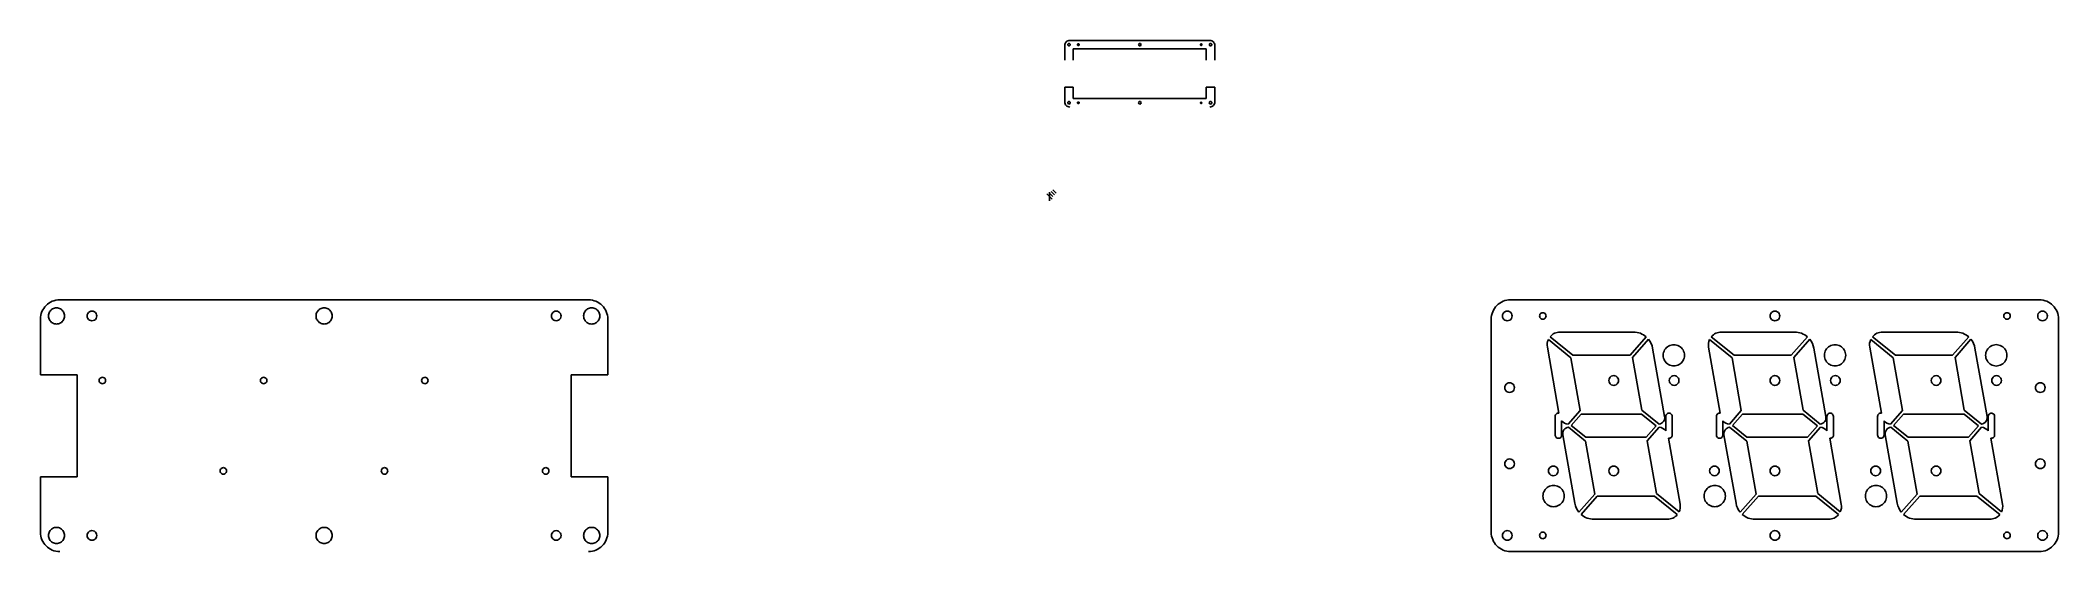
# Model space of a CAD drawing. Extents: x -1183 to 1183, y -416 to 183.
import ezdxf

# ---------------------------------------------------------------- set-up
doc = ezdxf.new("R2010")
doc.units = 0

msp = doc.modelspace()

# ---------------------------------------------------------------- linework, layer by layer
for p, q in [((-1182.880021, -141.303384), (-1182.9971, -143.622)), ((-1182.536381, -139.051747), (-1182.880021, -141.303384)), ((-1181.977581, -136.878487), (-1182.536381, -139.051747)), ((-1181.215019, -134.795004), (-1181.977581, -136.878487)), ((-1180.260093, -132.812695), (-1181.215019, -134.795004)), ((-1179.124203, -130.94296), (-1180.260093, -132.812695)), ((-1177.818747, -129.197196), (-1179.124203, -130.94296)), ((-1176.355125, -127.586802), (-1177.818747, -129.197196)), ((-1174.744735, -126.123178), (-1176.355125, -127.586802)), ((-1172.998975, -124.81772), (-1174.744735, -126.123178)), ((-1173.5476, -139.843), (-1173.466862, -138.589567)), ((-1173.466862, -141.096433), (-1173.5476, -139.843)), ((-1173.466862, -138.589567), (-1173.22474, -137.373762)), ((-1173.22474, -142.312238), (-1173.466862, -141.096433)), ((-1173.22474, -137.373762), (-1172.829195, -136.209421)), ((-1171.129245, -123.681828), (-1172.998975, -124.81772)), ((-1172.829195, -136.209421), (-1172.288191, -135.110378)), ((-1172.288191, -135.110378), (-1171.609689, -134.090467)), ((-1171.609689, -134.090467), (-1170.801652, -133.163525)), ((-1169.146944, -122.7269), (-1171.129245, -123.681828)), ((-1170.801652, -133.163525), (-1169.872042, -132.343385)), ((-1169.872042, -132.343385), (-1168.828821, -131.643883)), ((-1167.06347, -121.964334), (-1169.146944, -122.7269)), ((-1168.828821, -131.643883), (-1167.702184, -131.088632)), ((-1167.702184, -131.088632), (-1166.52766, -130.692025)), ((-1164.890222, -121.40553), (-1167.06347, -121.964334)), ((-1166.52766, -130.692025), (-1165.321211, -130.45406)), ((-1165.321211, -130.45406), (-1164.0988, -130.374739)), ((-1162.638599, -121.061886), (-1164.890222, -121.40553)), ((-1164.0988, -130.374739), (-1162.876389, -130.45406)), ((-1162.876389, -130.45406), (-1161.66994, -130.692025)), ((-1160.32, -120.9448), (-1162.638599, -121.061886)), ((-1161.66994, -130.692025), (-1160.495416, -131.088632)), ((-1160.495416, -131.088632), (-1159.368779, -131.643883)), ((-540.472, -120.9448), (-1160.32, -120.9448)), ((-1159.368779, -131.643883), (-1158.325558, -132.343385)), ((-1158.325558, -132.343385), (-1157.395948, -133.163525)), ((-1157.395948, -133.163525), (-1156.587911, -134.090467)), ((-1156.587911, -134.090467), (-1155.909409, -135.110378)), ((-1155.909409, -135.110378), (-1155.368405, -136.209421)), ((-1155.368405, -136.209421), (-1154.97286, -137.373762)), ((-1154.97286, -137.373762), (-1154.730738, -138.589567)), ((-1154.730738, -141.096433), (-1154.97286, -142.312238)), ((-1154.730738, -138.589567), (-1154.65, -139.843)), ((-1154.65, -139.843), (-1154.730738, -141.096433)), ((-1154.65, -139.843), (-1154.65, -139.843)), ((-1128.1886, -139.843), (-1127.992354, -138.36378)), ((-1127.992354, -141.32222), (-1128.1886, -139.843)), ((-1127.992354, -138.36378), (-1127.429058, -137.00835)), ((-1127.429058, -142.67765), (-1127.992354, -141.32222)), ((-1127.429058, -137.00835), (-1126.53687, -135.842806)), ((-1126.53687, -135.842806), (-1125.35395, -134.933242)), ((-1125.35395, -134.933242), (-1123.974785, -134.363586)), ((-1123.974785, -134.363586), (-1122.5193, -134.1737)), ((-1122.5193, -134.1737), (-1121.063815, -134.363586)), ((-1121.063815, -134.363586), (-1119.68465, -134.933242)), ((-1119.68465, -134.933242), (-1118.50173, -135.842806)), ((-1118.50173, -135.842806), (-1117.609542, -137.00835)), ((-1117.609542, -137.00835), (-1117.046246, -138.36378)), ((-1117.046246, -141.32222), (-1117.609542, -142.67765)), ((-1117.046246, -138.36378), (-1116.85, -139.843)), ((-1116.85, -139.843), (-1117.046246, -141.32222)), ((-1116.85, -139.843), (-1116.85, -139.843)), ((-859.8426, -139.843), (-859.761862, -138.589567)), ((-859.761862, -141.096433), (-859.8426, -139.843)), ((-859.761862, -138.589567), (-859.51974, -137.373762)), ((-859.51974, -142.312238), (-859.761862, -141.096433)), ((-859.51974, -137.373762), (-859.124195, -136.209421)), ((-859.124195, -136.209421), (-858.583191, -135.110378)), ((-858.583191, -135.110378), (-857.904689, -134.090467)), ((-857.904689, -134.090467), (-857.096652, -133.163525)), ((-857.096652, -133.163525), (-856.167042, -132.343385)), ((-856.167042, -132.343385), (-855.123821, -131.643883)), ((-855.123821, -131.643883), (-853.997184, -131.088632)), ((-853.997184, -131.088632), (-852.82266, -130.692025)), ((-852.82266, -130.692025), (-851.616211, -130.45406)), ((-851.616211, -130.45406), (-850.3938, -130.374739)), ((-850.3938, -130.374739), (-849.171389, -130.45406)), ((-849.171389, -130.45406), (-847.96494, -130.692025)), ((-847.96494, -130.692025), (-846.790416, -131.088632)), ((-846.790416, -131.088632), (-845.663779, -131.643883)), ((-845.663779, -131.643883), (-844.620558, -132.343385)), ((-844.620558, -132.343385), (-843.690948, -133.163525)), ((-843.690948, -133.163525), (-842.882911, -134.090467)), ((-842.882911, -134.090467), (-842.204409, -135.110378)), ((-842.204409, -135.110378), (-841.663405, -136.209421)), ((-841.663405, -136.209421), (-841.26786, -137.373762)), ((-841.26786, -137.373762), (-841.025738, -138.589567)), ((-841.025738, -141.096433), (-841.26786, -142.312238)), ((-841.025738, -138.589567), (-840.945, -139.843)), ((-840.945, -139.843), (-841.025738, -141.096433)), ((-840.945, -139.843), (-840.945, -139.843)), ((-583.93659, -139.843), (-583.740342, -138.363782)), ((-583.740345, -141.322218), (-583.93659, -139.843)), ((-583.177049, -142.677645), (-583.740345, -141.322218)), ((-583.740342, -138.363782), (-583.177045, -137.008355)), ((-583.177045, -137.008355), (-582.284858, -135.842813)), ((-582.284858, -135.842813), (-581.10194, -134.933251)), ((-581.10194, -134.933251), (-579.722777, -134.363595)), ((-579.722777, -134.363595), (-578.267295, -134.17371)), ((-578.267295, -134.17371), (-576.811813, -134.363595)), ((-576.811813, -134.363595), (-575.43265, -134.933251)), ((-575.43265, -134.933251), (-574.249732, -135.842813)), ((-574.249732, -135.842813), (-573.357546, -137.008355)), ((-572.794251, -141.322218), (-573.35755, -142.677645)), ((-573.357546, -137.008355), (-572.79425, -138.363782)), ((-572.598, -139.843), (-572.794251, -141.322218)), ((-572.79425, -138.363782), (-572.598005, -139.843)), ((-572.598005, -139.843), (-572.598, -139.843)), ((-546.1416, -139.843), (-546.060862, -138.589567)), ((-546.060862, -141.096433), (-546.1416, -139.843)), ((-546.060862, -138.589567), (-545.81874, -137.373762)), ((-545.81874, -142.312238), (-546.060862, -141.096433)), ((-545.81874, -137.373762), (-545.423195, -136.209421)), ((-545.423195, -136.209421), (-544.882191, -135.110378)), ((-544.882191, -135.110378), (-544.203689, -134.090467)), ((-544.203689, -134.090467), (-543.395652, -133.163525)), ((-543.395652, -133.163525), (-542.466042, -132.343385)), ((-542.466042, -132.343385), (-541.422821, -131.643883)), ((-541.422821, -131.643883), (-540.296184, -131.088632)), ((-538.153383, -121.06188), (-540.472, -120.9448)), ((-540.296184, -131.088632), (-539.12166, -130.692025)), ((-539.12166, -130.692025), (-537.915211, -130.45406)), ((-535.901745, -121.405519), (-538.153383, -121.06188)), ((-537.915211, -130.45406), (-536.6928, -130.374739)), ((-536.6928, -130.374739), (-535.470389, -130.45406)), ((-533.728484, -121.96432), (-535.901745, -121.405519)), ((-535.470389, -130.45406), (-534.26394, -130.692025)), ((-534.26394, -130.692025), (-533.089416, -131.088632)), ((-531.644998, -122.726883), (-533.728484, -121.96432)), ((-533.089416, -131.088632), (-531.962779, -131.643883)), ((-531.962779, -131.643883), (-530.919558, -132.343385)), ((-529.662687, -123.68181), (-531.644998, -122.726883)), ((-530.919558, -132.343385), (-529.989948, -133.163525)), ((-529.989948, -133.163525), (-529.181911, -134.090467)), ((-527.792949, -124.817702), (-529.662687, -123.68181)), ((-529.181911, -134.090467), (-528.503409, -135.110378)), ((-528.503409, -135.110378), (-527.962405, -136.209421)), ((-527.962405, -136.209421), (-527.56686, -137.373762)), ((-526.047183, -126.123161), (-527.792949, -124.817702)), ((-527.56686, -137.373762), (-527.324738, -138.589567)), ((-527.324738, -141.096433), (-527.56686, -142.312238)), ((-527.324738, -138.589567), (-527.244, -139.843)), ((-527.244, -139.843), (-527.324738, -141.096433)), ((-527.244, -139.843), (-527.244, -139.843)), ((-524.436788, -127.586787), (-526.047183, -126.123161)), ((-522.973161, -129.197183), (-524.436788, -127.586787)), ((-521.667702, -130.942949), (-522.973161, -129.197183)), ((-520.53181, -132.812687), (-521.667702, -130.942949)), ((-519.576883, -134.794998), (-520.53181, -132.812687)), ((-518.81432, -136.878484), (-519.576883, -134.794998)), ((-518.255519, -139.051745), (-518.81432, -136.878484)), ((-517.91188, -141.303383), (-518.255519, -139.051745)), ((-517.7948, -143.622), (-517.91188, -141.303383)), ((517.905767, -141.380837), (517.7948, -143.6222)), ((518.234562, -139.177438), (517.905767, -141.380837)), ((518.775026, -137.026873), (518.234562, -139.177438)), ((519.520999, -134.944011), (518.775026, -137.026873)), ((520.466322, -132.943723), (519.520999, -134.944011)), ((521.604836, -131.040878), (520.466322, -132.943723)), ((522.930381, -129.250346), (521.604836, -131.040878)), ((524.436798, -127.586998), (522.930381, -129.250346)), ((526.100146, -126.080581), (524.436798, -127.586998)), ((527.890678, -124.755036), (526.100146, -126.080581)), ((529.793523, -123.616522), (527.890678, -124.755036)), ((531.793811, -122.671199), (529.793523, -123.616522)), ((531.02341, -139.843), (531.219658, -138.363782)), ((531.219655, -141.322218), (531.02341, -139.843)), ((531.782951, -142.677645), (531.219655, -141.322218)), ((531.219658, -138.363782), (531.782955, -137.008355)), ((531.782955, -137.008355), (532.675142, -135.842813)), ((533.876673, -121.925226), (531.793811, -122.671199)), ((532.675142, -135.842813), (533.85806, -134.933251)), ((533.85806, -134.933251), (535.237223, -134.363595)), ((536.027238, -121.384762), (533.876673, -121.925226)), ((535.237223, -134.363595), (536.692705, -134.17371)), ((538.230637, -121.055967), (536.027238, -121.384762)), ((536.692705, -134.17371), (538.148187, -134.363595)), ((538.148187, -134.363595), (539.52735, -134.933251)), ((540.472, -120.945), (538.230637, -121.055967)), ((539.52735, -134.933251), (540.710268, -135.842813)), ((1160.32, -120.945), (540.472, -120.945)), ((540.710268, -135.842813), (541.602454, -137.008355)), ((542.165749, -141.322218), (541.60245, -142.677645)), ((541.602454, -137.008355), (542.16575, -138.363782)), ((542.362, -139.843), (542.165749, -141.322218)), ((542.16575, -138.363782), (542.361995, -139.843)), ((542.361995, -139.843), (542.362, -139.843)), ((574.48795, -139.843), (574.617448, -138.855629)), ((574.617448, -140.830371), (574.48795, -139.843)), ((574.617448, -138.855629), (574.992259, -137.950638)), ((574.992259, -141.735362), (574.617448, -140.830371)), ((574.992259, -137.950638), (575.586912, -137.172255)), ((575.586912, -142.513745), (574.992259, -141.735362)), ((575.586912, -137.172255), (576.375936, -136.564708)), ((576.375936, -136.564708), (577.296186, -136.184169)), ((577.296186, -136.184169), (578.267475, -136.057322)), ((578.267475, -136.057322), (579.238764, -136.184169)), ((579.238764, -136.184169), (580.159014, -136.564708)), ((580.159014, -136.564708), (580.948038, -137.172255)), ((580.948038, -137.172255), (581.542691, -137.950638)), ((581.542691, -141.735362), (580.948038, -142.513745)), ((581.542691, -137.950638), (581.917502, -138.855629)), ((581.917502, -140.830371), (581.542691, -141.735362)), ((581.917502, -138.855629), (582.047, -139.843)), ((582.047, -139.843), (581.917502, -140.830371)), ((582.047, -139.843), (582.047, -139.843)), ((844.72441, -139.843), (844.920658, -138.363782)), ((844.920655, -141.322218), (844.72441, -139.843)), ((845.483951, -142.677645), (844.920655, -141.322218)), ((844.920658, -138.363782), (845.483955, -137.008355)), ((845.483955, -137.008355), (846.376142, -135.842813)), ((846.376142, -135.842813), (847.55906, -134.933251)), ((847.55906, -134.933251), (848.938223, -134.363595)), ((848.938223, -134.363595), (850.393705, -134.17371)), ((850.393705, -134.17371), (851.849187, -134.363595)), ((851.849187, -134.363595), (853.22835, -134.933251)), ((853.22835, -134.933251), (854.411268, -135.842813)), ((854.411268, -135.842813), (855.303454, -137.008355)), ((855.866749, -141.322218), (855.30345, -142.677645)), ((855.303454, -137.008355), (855.86675, -138.363782)), ((856.063, -139.843), (855.866749, -141.322218)), ((855.86675, -138.363782), (856.062995, -139.843)), ((856.062995, -139.843), (856.063, -139.843)), ((1118.741, -139.843), (1118.868561, -138.853856)), ((1118.868561, -140.832144), (1118.741, -139.843)), ((1118.868561, -138.853856), (1119.242323, -137.946877)), ((1119.242323, -141.739123), (1118.868561, -140.832144)), ((1119.242323, -137.946877), (1119.836771, -137.166531)), ((1119.836771, -142.519469), (1119.242323, -141.739123)), ((1119.836771, -137.166531), (1120.62639, -136.557285)), ((1120.62639, -136.557285), (1121.547811, -136.17563)), ((1121.547811, -136.17563), (1122.5205, -136.048411)), ((1122.5205, -136.048411), (1123.493189, -136.17563)), ((1123.493189, -136.17563), (1124.41461, -136.557285)), ((1124.41461, -136.557285), (1125.204229, -137.166531)), ((1125.204229, -137.166531), (1125.798677, -137.946877)), ((1125.798677, -141.739123), (1125.204229, -142.519469)), ((1125.798677, -137.946877), (1126.172439, -138.853856)), ((1126.172439, -140.832144), (1125.798677, -141.739123)), ((1126.172439, -138.853856), (1126.3, -139.843)), ((1126.3, -139.843), (1126.172439, -140.832144)), ((1126.3, -139.843), (1126.3, -139.843)), ((1158.4214, -139.843), (1158.617646, -138.36378)), ((1158.617646, -141.32222), (1158.4214, -139.843)), ((1158.617646, -138.36378), (1159.180942, -137.00835)), ((1159.180942, -142.67765), (1158.617646, -141.32222)), ((1159.180942, -137.00835), (1160.07313, -135.842806)), ((1160.07313, -135.842806), (1161.25605, -134.933242)), ((1162.638604, -121.062089), (1160.32, -120.945)), ((1161.25605, -134.933242), (1162.635215, -134.363586)), ((1162.635215, -134.363586), (1164.0907, -134.1737)), ((1164.890231, -121.405738), (1162.638604, -121.062089)), ((1164.0907, -134.1737), (1165.546185, -134.363586)), ((1167.063482, -121.964546), (1164.890231, -121.405738)), ((1165.546185, -134.363586), (1166.92535, -134.933242)), ((1166.92535, -134.933242), (1168.10827, -135.842806)), ((1169.146958, -122.727116), (1167.063482, -121.964546)), ((1168.10827, -135.842806), (1169.000458, -137.00835)), ((1169.000458, -137.00835), (1169.563754, -138.36378)), ((1169.563754, -141.32222), (1169.000458, -142.67765)), ((1171.12926, -123.682048), (1169.146958, -122.727116)), ((1169.563754, -138.36378), (1169.76, -139.843)), ((1169.76, -139.843), (1169.563754, -141.32222)), ((1169.76, -139.843), (1169.76, -139.843)), ((1172.998989, -124.817944), (1171.12926, -123.682048)), ((1174.744748, -126.123406), (1172.998989, -124.817944)), ((1176.355137, -127.587033), (1174.744748, -126.123406)), ((1177.818758, -129.197429), (1176.355137, -127.587033)), ((1179.124212, -130.943194), (1177.818758, -129.197429)), ((1180.2601, -132.812928), (1179.124212, -130.943194)), ((1181.215023, -134.795235), (1180.2601, -132.812928)), ((1181.977584, -136.878714), (1181.215023, -134.795235)), ((1182.536383, -139.051967), (1181.977584, -136.878714)), ((1182.880021, -141.303595), (1182.536383, -139.051967)), ((1182.9971, -143.6222), (1182.880021, -141.303595)), ((-1182.9971, -143.622), (-1182.9971, -208.6299)), ((-1172.829195, -143.476579), (-1173.22474, -142.312238)), ((-1172.288191, -144.575622), (-1172.829195, -143.476579)), ((-1171.609689, -145.595533), (-1172.288191, -144.575622)), ((-1170.801652, -146.522475), (-1171.609689, -145.595533)), ((-1169.872042, -147.342615), (-1170.801652, -146.522475)), ((-1168.828821, -148.042117), (-1169.872042, -147.342615)), ((-1167.702184, -148.597368), (-1168.828821, -148.042117)), ((-1166.52766, -148.993975), (-1167.702184, -148.597368)), ((-1165.321211, -149.23194), (-1166.52766, -148.993975)), ((-1164.0988, -149.311261), (-1165.321211, -149.23194)), ((-1162.876389, -149.23194), (-1164.0988, -149.311261)), ((-1161.66994, -148.993975), (-1162.876389, -149.23194)), ((-1160.495416, -148.597368), (-1161.66994, -148.993975)), ((-1159.368779, -148.042117), (-1160.495416, -148.597368)), ((-1158.325558, -147.342615), (-1159.368779, -148.042117)), ((-1157.395948, -146.522475), (-1158.325558, -147.342615)), ((-1156.587911, -145.595533), (-1157.395948, -146.522475)), ((-1155.909409, -144.575622), (-1156.587911, -145.595533)), ((-1155.368405, -143.476579), (-1155.909409, -144.575622)), ((-1154.97286, -142.312238), (-1155.368405, -143.476579)), ((-1126.53687, -143.843194), (-1127.429058, -142.67765)), ((-1125.35395, -144.752758), (-1126.53687, -143.843194)), ((-1123.974785, -145.322414), (-1125.35395, -144.752758)), ((-1122.5193, -145.5123), (-1123.974785, -145.322414)), ((-1121.063815, -145.322414), (-1122.5193, -145.5123)), ((-1119.68465, -144.752758), (-1121.063815, -145.322414)), ((-1118.50173, -143.843194), (-1119.68465, -144.752758)), ((-1117.609542, -142.67765), (-1118.50173, -143.843194)), ((-859.124195, -143.476579), (-859.51974, -142.312238)), ((-858.583191, -144.575622), (-859.124195, -143.476579)), ((-857.904689, -145.595533), (-858.583191, -144.575622)), ((-857.096652, -146.522475), (-857.904689, -145.595533)), ((-856.167042, -147.342615), (-857.096652, -146.522475)), ((-855.123821, -148.042117), (-856.167042, -147.342615)), ((-853.997184, -148.597368), (-855.123821, -148.042117)), ((-852.82266, -148.993975), (-853.997184, -148.597368)), ((-851.616211, -149.23194), (-852.82266, -148.993975)), ((-850.3938, -149.311261), (-851.616211, -149.23194)), ((-849.171389, -149.23194), (-850.3938, -149.311261)), ((-847.96494, -148.993975), (-849.171389, -149.23194)), ((-846.790416, -148.597368), (-847.96494, -148.993975)), ((-845.663779, -148.042117), (-846.790416, -148.597368)), ((-844.620558, -147.342615), (-845.663779, -148.042117)), ((-843.690948, -146.522475), (-844.620558, -147.342615)), ((-842.882911, -145.595533), (-843.690948, -146.522475)), ((-842.204409, -144.575622), (-842.882911, -145.595533)), ((-841.663405, -143.476579), (-842.204409, -144.575622)), ((-841.26786, -142.312238), (-841.663405, -143.476579)), ((-582.284863, -143.843187), (-583.177049, -142.677645)), ((-581.101945, -144.752749), (-582.284863, -143.843187)), ((-579.722782, -145.322405), (-581.101945, -144.752749)), ((-578.2673, -145.51229), (-579.722782, -145.322405)), ((-576.811818, -145.322405), (-578.2673, -145.51229)), ((-575.432655, -144.752749), (-576.811818, -145.322405)), ((-574.249737, -143.843187), (-575.432655, -144.752749)), ((-573.35755, -142.677645), (-574.249737, -143.843187)), ((-545.423195, -143.476579), (-545.81874, -142.312238)), ((-544.882191, -144.575622), (-545.423195, -143.476579)), ((-544.203689, -145.595533), (-544.882191, -144.575622)), ((-543.395652, -146.522475), (-544.203689, -145.595533)), ((-542.466042, -147.342615), (-543.395652, -146.522475)), ((-541.422821, -148.042117), (-542.466042, -147.342615)), ((-540.296184, -148.597368), (-541.422821, -148.042117)), ((-539.12166, -148.993975), (-540.296184, -148.597368)), ((-537.915211, -149.23194), (-539.12166, -148.993975)), ((-536.6928, -149.311261), (-537.915211, -149.23194)), ((-535.470389, -149.23194), (-536.6928, -149.311261)), ((-534.26394, -148.993975), (-535.470389, -149.23194)), ((-533.089416, -148.597368), (-534.26394, -148.993975)), ((-531.962779, -148.042117), (-533.089416, -148.597368)), ((-530.919558, -147.342615), (-531.962779, -148.042117)), ((-529.989948, -146.522475), (-530.919558, -147.342615)), ((-529.181911, -145.595533), (-529.989948, -146.522475)), ((-528.503409, -144.575622), (-529.181911, -145.595533)), ((-527.962405, -143.476579), (-528.503409, -144.575622)), ((-527.56686, -142.312238), (-527.962405, -143.476579)), ((-517.7948, -208.6299), (-517.7948, -143.622)), ((517.7948, -143.6222), (517.7948, -393.0712)), ((532.675137, -143.843187), (531.782951, -142.677645)), ((533.858055, -144.752749), (532.675137, -143.843187)), ((535.237218, -145.322405), (533.858055, -144.752749)), ((536.6927, -145.51229), (535.237218, -145.322405)), ((538.148182, -145.322405), (536.6927, -145.51229)), ((539.527345, -144.752749), (538.148182, -145.322405)), ((540.710263, -143.843187), (539.527345, -144.752749)), ((541.60245, -142.677645), (540.710263, -143.843187)), ((576.375936, -143.121292), (575.586912, -142.513745)), ((577.296186, -143.501831), (576.375936, -143.121292)), ((578.267475, -143.628678), (577.296186, -143.501831)), ((579.238764, -143.501831), (578.267475, -143.628678)), ((580.159014, -143.121292), (579.238764, -143.501831)), ((580.948038, -142.513745), (580.159014, -143.121292)), ((586.8543, -164.2196), (587.994592, -162.987749)), ((613.6095, -185.9528), (586.8543, -164.2196)), ((587.994592, -162.987749), (589.252318, -161.899336)), ((589.252318, -161.899336), (590.613843, -160.960775)), ((590.613843, -160.960775), (592.065535, -160.178479)), ((592.065535, -160.178479), (593.59376, -159.558863)), ((593.59376, -159.558863), (595.184885, -159.10834)), ((595.184885, -159.10834), (596.825276, -158.833325)), ((596.825276, -158.833325), (598.5013, -158.74023)), ((598.5013, -158.74023), (684.6684, -158.74023)), ((699.615, -164.363), (680.6501, -185.9528)), ((684.6684, -158.74023), (686.719868, -158.833173)), ((686.719868, -158.833173), (688.742185, -159.109092)), ((688.742185, -159.109092), (690.723763, -159.563627)), ((690.723763, -159.563627), (692.653013, -160.192421)), ((692.653013, -160.192421), (694.51835, -160.991113)), ((694.51835, -160.991113), (696.308185, -161.955344)), ((696.308185, -161.955344), (698.010931, -163.080757)), ((698.010931, -163.080757), (699.615, -164.36299)), ((699.615, -164.36299), (699.615, -164.363)), ((775.8313, -164.2196), (776.971592, -162.987749)), ((802.5865, -185.9528), (775.8313, -164.2196)), ((776.971592, -162.987749), (778.229318, -161.899336)), ((778.229318, -161.899336), (779.590843, -160.960775)), ((779.590843, -160.960775), (781.042535, -160.178479)), ((781.042535, -160.178479), (782.57076, -159.558863)), ((782.57076, -159.558863), (784.161885, -159.10834)), ((784.161885, -159.10834), (785.802276, -158.833325)), ((785.802276, -158.833325), (787.4783, -158.74023)), ((787.4783, -158.74023), (873.6454, -158.74023)), ((846.376137, -143.843187), (845.483951, -142.677645)), ((847.559055, -144.752749), (846.376137, -143.843187)), ((848.938218, -145.322405), (847.559055, -144.752749)), ((850.3937, -145.51229), (848.938218, -145.322405)), ((851.849182, -145.322405), (850.3937, -145.51229)), ((853.228345, -144.752749), (851.849182, -145.322405)), ((854.411263, -143.843187), (853.228345, -144.752749)), ((855.30345, -142.677645), (854.411263, -143.843187)), ((888.592, -164.363), (869.6271, -185.9528)), ((873.6454, -158.74023), (875.696868, -158.833173)), ((875.696868, -158.833173), (877.719185, -159.109092)), ((877.719185, -159.109092), (879.700763, -159.563627)), ((879.700763, -159.563627), (881.630013, -160.192421)), ((881.630013, -160.192421), (883.49535, -160.991113)), ((883.49535, -160.991113), (885.285185, -161.955344)), ((885.285185, -161.955344), (886.987931, -163.080757)), ((886.987931, -163.080757), (888.592, -164.36299)), ((888.592, -164.36299), (888.592, -164.363)), ((964.8093, -164.2196), (965.949592, -162.987749)), ((991.5645, -185.9528), (964.8093, -164.2196)), ((965.949592, -162.987749), (967.207318, -161.899336)), ((967.207318, -161.899336), (968.568843, -160.960775)), ((968.568843, -160.960775), (970.020535, -160.178479)), ((970.020535, -160.178479), (971.54876, -159.558863)), ((971.54876, -159.558863), (973.139885, -159.10834)), ((973.139885, -159.10834), (974.780276, -158.833325)), ((974.780276, -158.833325), (976.4563, -158.74023)), ((976.4563, -158.74023), (1062.6234, -158.74023)), ((1077.57, -164.363), (1058.6051, -185.9528)), ((1062.6234, -158.74023), (1064.674868, -158.833173)), ((1064.674868, -158.833173), (1066.697185, -159.109092)), ((1066.697185, -159.109092), (1068.678763, -159.563627)), ((1068.678763, -159.563627), (1070.608013, -160.192421)), ((1070.608013, -160.192421), (1072.47335, -160.991113)), ((1072.47335, -160.991113), (1074.263185, -161.955344)), ((1074.263185, -161.955344), (1075.965931, -163.080757)), ((1075.965931, -163.080757), (1077.57, -164.36299)), ((1077.57, -164.36299), (1077.57, -164.363)), ((1120.62639, -143.128715), (1119.836771, -142.519469)), ((1121.547811, -143.51037), (1120.62639, -143.128715)), ((1122.5205, -143.637589), (1121.547811, -143.51037)), ((1123.493189, -143.51037), (1122.5205, -143.637589)), ((1124.41461, -143.128715), (1123.493189, -143.51037)), ((1125.204229, -142.519469), (1124.41461, -143.128715)), ((1160.07313, -143.843194), (1159.180942, -142.67765)), ((1161.25605, -144.752758), (1160.07313, -143.843194)), ((1162.635215, -145.322414), (1161.25605, -144.752758)), ((1164.0907, -145.5123), (1162.635215, -145.322414)), ((1165.546185, -145.322414), (1164.0907, -145.5123)), ((1166.92535, -144.752758), (1165.546185, -145.322414)), ((1168.10827, -143.843194), (1166.92535, -144.752758)), ((1169.000458, -142.67765), (1168.10827, -143.843194)), ((1182.9971, -393.0712), (1182.9971, -143.6222)), ((583.386742, -174.171387), (583.51543, -171.865334)), ((583.61319, -176.4834), (583.386742, -174.171387)), ((583.51543, -171.865334), (583.993864, -169.605789)), ((597.22109, -253.6578), (583.61319, -176.4834)), ((583.993864, -169.605789), (584.81665, -167.4333)), ((584.81665, -167.4333), (611.11365, -188.7943)), ((611.11365, -188.7943), (622.00525, -250.5636)), ((680.6501, -185.9528), (613.6095, -185.9528)), ((683.58592, -188.337), (702.24812, -167.0918)), ((694.47752, -250.1063), (683.58592, -188.337)), ((702.24812, -167.0918), (703.927609, -169.444519)), ((703.927609, -169.444519), (705.289325, -171.98123)), ((705.289325, -171.98123), (706.318668, -174.670025)), ((706.318668, -174.670025), (707.00104, -177.479)), ((707.001, -177.479), (721.1356, -257.64)), ((707.00104, -177.479), (707.001, -177.479)), ((719.43315, -185.953), (719.542842, -184.300911)), ((719.542833, -187.605089), (719.43315, -185.953)), ((719.864888, -189.207269), (719.542833, -187.605089)), ((719.542842, -184.300911), (719.864902, -182.698731)), ((720.38882, -190.741365), (719.864888, -189.207269)), ((719.864902, -182.698731), (720.388839, -181.164635)), ((720.388839, -181.164635), (721.104157, -179.7168)), ((721.104157, -179.7168), (722.000363, -178.373402)), ((722.000363, -178.373402), (723.066964, -177.152616)), ((723.066964, -177.152616), (724.293466, -176.072618)), ((724.293466, -176.072618), (725.669375, -175.151585)), ((725.669375, -175.151585), (727.154968, -174.420529)), ((727.154968, -174.420529), (728.703524, -173.898346)), ((728.703524, -173.898346), (730.294056, -173.585037)), ((730.294056, -173.585037), (731.905575, -173.4806)), ((731.905575, -173.4806), (733.517094, -173.585037)), ((733.517094, -173.585037), (735.107626, -173.898346)), ((735.107626, -173.898346), (736.656182, -174.420529)), ((736.656182, -174.420529), (738.141775, -175.151585)), ((738.141775, -175.151585), (739.517684, -176.072618)), ((739.517684, -176.072618), (740.744186, -177.152616)), ((740.744186, -177.152616), (741.810786, -178.373402)), ((741.810786, -178.373402), (742.70699, -179.7168)), ((742.70699, -179.7168), (743.422305, -181.164635)), ((743.946233, -189.207269), (743.422292, -190.741365)), ((743.422305, -181.164635), (743.946237, -182.698731)), ((744.2683, -187.605089), (743.946233, -189.207269)), ((743.946237, -182.698731), (744.268292, -184.300911)), ((744.268292, -184.300911), (744.377975, -185.953)), ((744.378, -185.953), (744.2683, -187.605089)), ((744.377975, -185.953), (744.378, -185.953)), ((772.362744, -174.171386), (772.491435, -171.865333)), ((772.58919, -176.4834), (772.362744, -174.171386)), ((772.491435, -171.865333), (772.969871, -169.605788)), ((786.19709, -253.6578), (772.58919, -176.4834)), ((772.969871, -169.605788), (773.79266, -167.4333)), ((773.79266, -167.4333), (800.08966, -188.7943)), ((800.08966, -188.7943), (810.98126, -250.5636)), ((869.6271, -185.9528), (802.5865, -185.9528)), ((872.56291, -188.337), (891.22511, -167.0918)), ((883.45451, -250.1063), (872.56291, -188.337)), ((891.22511, -167.0918), (892.904599, -169.444519)), ((892.904599, -169.444519), (894.266315, -171.98123)), ((894.266315, -171.98123), (895.295658, -174.670025)), ((895.295658, -174.670025), (895.97803, -177.479)), ((895.978, -177.479), (910.1126, -257.64)), ((895.97803, -177.479), (895.978, -177.479)), ((908.40915, -185.953), (908.518842, -184.300911)), ((908.518833, -187.605089), (908.40915, -185.953)), ((908.840888, -189.207269), (908.518833, -187.605089)), ((908.518842, -184.300911), (908.840902, -182.698731)), ((909.36482, -190.741365), (908.840888, -189.207269)), ((908.840902, -182.698731), (909.364839, -181.164635)), ((909.364839, -181.164635), (910.080157, -179.7168)), ((910.080157, -179.7168), (910.976363, -178.373402)), ((910.976363, -178.373402), (912.042964, -177.152616)), ((912.042964, -177.152616), (913.269466, -176.072618)), ((913.269466, -176.072618), (914.645375, -175.151585)), ((914.645375, -175.151585), (916.130968, -174.420529)), ((916.130968, -174.420529), (917.679524, -173.898346)), ((917.679524, -173.898346), (919.270056, -173.585037)), ((919.270056, -173.585037), (920.881575, -173.4806)), ((920.881575, -173.4806), (922.493094, -173.585037)), ((922.493094, -173.585037), (924.083626, -173.898346)), ((924.083626, -173.898346), (925.632182, -174.420529)), ((925.632182, -174.420529), (927.117775, -175.151585)), ((927.117775, -175.151585), (928.493684, -176.072618)), ((928.493684, -176.072618), (929.720186, -177.152616)), ((929.720186, -177.152616), (930.786786, -178.373402)), ((930.786786, -178.373402), (931.68299, -179.7168)), ((931.68299, -179.7168), (932.398305, -181.164635)), ((932.922233, -189.207269), (932.398292, -190.741365)), ((932.398305, -181.164635), (932.922237, -182.698731)), ((933.2443, -187.605089), (932.922233, -189.207269)), ((932.922237, -182.698731), (933.244292, -184.300911)), ((933.244292, -184.300911), (933.353975, -185.953)), ((933.354, -185.953), (933.2443, -187.605089)), ((933.353975, -185.953), (933.354, -185.953)), ((961.339744, -174.171386), (961.468435, -171.865333)), ((961.56619, -176.4834), (961.339744, -174.171386)), ((961.468435, -171.865333), (961.946871, -169.605788)), ((975.17409, -253.6578), (961.56619, -176.4834)), ((961.946871, -169.605788), (962.76966, -167.4333)), ((962.76966, -167.4333), (989.06666, -188.7943)), ((989.06666, -188.7943), (999.95826, -250.5636)), ((1058.6051, -185.9528), (991.5645, -185.9528)), ((1061.5348, -188.337), (1080.1971, -167.0918)), ((1072.4264, -250.1063), (1061.5348, -188.337)), ((1080.1971, -167.0918), (1081.876584, -169.44452)), ((1081.876584, -169.44452), (1083.238294, -171.981231)), ((1083.238294, -171.981231), (1084.267633, -174.670026)), ((1084.267633, -174.670026), (1084.95, -177.479)), ((1084.95, -177.479), (1099.0845, -257.64)), ((1084.95, -177.479), (1084.95, -177.479)), ((1097.3851, -185.953), (1097.490503, -184.297545)), ((1097.490503, -187.608455), (1097.3851, -185.953)), ((1097.490503, -184.297545), (1097.80918, -182.69167)), ((1097.80918, -189.21433), (1097.490503, -187.608455)), ((1097.80918, -182.69167), (1098.330617, -181.153668)), ((1098.330617, -190.752332), (1097.80918, -189.21433)), ((1098.330617, -181.153668), (1099.044295, -179.701835)), ((1099.044295, -179.701835), (1099.9397, -178.354464)), ((1099.9397, -178.354464), (1101.006315, -177.12985)), ((1101.006315, -177.12985), (1102.233623, -176.046288)), ((1102.233623, -176.046288), (1103.611108, -175.122073)), ((1103.611108, -175.122073), (1105.098862, -174.388434)), ((1105.098862, -174.388434), (1106.649922, -173.864406)), ((1106.649922, -173.864406), (1108.243185, -173.549989)), ((1108.243185, -173.549989), (1109.85755, -173.445184)), ((1109.85755, -173.445184), (1111.471915, -173.549989)), ((1111.471915, -173.549989), (1113.065178, -173.864406)), ((1113.065178, -173.864406), (1114.616238, -174.388434)), ((1114.616238, -174.388434), (1116.103992, -175.122073)), ((1116.103992, -175.122073), (1117.481477, -176.046288)), ((1117.481477, -176.046288), (1118.708785, -177.12985)), ((1118.708785, -177.12985), (1119.7754, -178.354464)), ((1119.7754, -178.354464), (1120.670805, -179.701835)), ((1120.670805, -179.701835), (1121.384483, -181.153668)), ((1121.384483, -181.153668), (1121.90592, -182.69167)), ((1121.90592, -189.21433), (1121.384483, -190.752332)), ((1121.90592, -182.69167), (1122.224597, -184.297545)), ((1122.224597, -187.608455), (1121.90592, -189.21433)), ((1122.224597, -184.297545), (1122.33, -185.953)), ((1122.33, -185.953), (1122.224597, -187.608455)), ((1122.33, -185.953), (1122.33, -185.953)), ((-1182.9971, -208.6299), (-1139.9105, -208.6299)), ((-1139.9105, -208.6299), (-1139.9105, -328.0629)), ((-1113.517677, -213.536877), (-1112.923229, -212.756531)), ((-1112.923229, -212.756531), (-1112.13361, -212.147285)), ((-1112.13361, -212.147285), (-1111.212189, -211.76563)), ((-1111.212189, -211.76563), (-1110.2395, -211.638411)), ((-1110.2395, -211.638411), (-1109.266811, -211.76563)), ((-1109.266811, -211.76563), (-1108.34539, -212.147285)), ((-1108.34539, -212.147285), (-1107.555771, -212.756531)), ((-1107.555771, -212.756531), (-1106.961323, -213.536877)), ((-924.534741, -213.540638), (-923.940088, -212.762255)), ((-923.940088, -212.762255), (-923.151064, -212.154708)), ((-923.151064, -212.154708), (-922.230814, -211.774169)), ((-922.230814, -211.774169), (-921.259525, -211.647322)), ((-921.259525, -211.647322), (-920.288236, -211.774169)), ((-920.288236, -211.774169), (-919.367986, -212.154708)), ((-919.367986, -212.154708), (-918.578962, -212.762255)), ((-918.578962, -212.762255), (-917.984309, -213.540638)), ((-735.558741, -213.540638), (-734.964088, -212.762255)), ((-734.964088, -212.762255), (-734.175064, -212.154708)), ((-734.175064, -212.154708), (-733.254814, -211.774169)), ((-733.254814, -211.774169), (-732.283525, -211.647322)), ((-732.283525, -211.647322), (-731.312236, -211.774169)), ((-731.312236, -211.774169), (-730.391986, -212.154708)), ((-730.391986, -212.154708), (-729.602962, -212.762255)), ((-729.602962, -212.762255), (-729.008309, -213.540638)), ((-560.8814, -328.0629), (-560.8814, -208.6299)), ((-560.8814, -208.6299), (-517.7948, -208.6299)), ((655.944658, -213.953782), (656.507955, -212.598355)), ((656.507955, -212.598355), (657.400142, -211.432813)), ((657.400142, -211.432813), (658.58306, -210.523251)), ((658.58306, -210.523251), (659.962223, -209.953595)), ((659.962223, -209.953595), (661.417705, -209.76371)), ((661.417705, -209.76371), (662.873187, -209.953595)), ((662.873187, -209.953595), (664.25235, -210.523251)), ((664.25235, -210.523251), (665.435268, -211.432813)), ((665.435268, -211.432813), (666.327454, -212.598355)), ((666.327454, -212.598355), (666.89075, -213.953782)), ((721.104135, -192.1892), (720.38882, -190.741365)), ((722.000339, -193.532598), (721.104135, -192.1892)), ((723.066939, -194.753384), (722.000339, -193.532598)), ((724.293441, -195.833382), (723.066939, -194.753384)), ((725.66935, -196.754415), (724.293441, -195.833382)), ((727.154943, -197.485471), (725.66935, -196.754415)), ((726.810658, -213.953782), (727.373955, -212.598355)), ((728.703499, -198.007654), (727.154943, -197.485471)), ((727.373955, -212.598355), (728.266142, -211.432813)), ((728.266142, -211.432813), (729.44906, -210.523251)), ((730.294031, -198.320963), (728.703499, -198.007654)), ((729.44906, -210.523251), (730.828223, -209.953595)), ((731.90555, -198.4254), (730.294031, -198.320963)), ((730.828223, -209.953595), (732.283705, -209.76371)), ((733.517069, -198.320963), (731.90555, -198.4254)), ((732.283705, -209.76371), (733.739187, -209.953595)), ((735.107601, -198.007654), (733.517069, -198.320963)), ((733.739187, -209.953595), (735.11835, -210.523251)), ((736.656157, -197.485471), (735.107601, -198.007654)), ((735.11835, -210.523251), (736.301268, -211.432813)), ((736.301268, -211.432813), (737.193454, -212.598355)), ((738.14175, -196.754415), (736.656157, -197.485471)), ((737.193454, -212.598355), (737.75675, -213.953782)), ((739.517659, -195.833382), (738.14175, -196.754415)), ((740.744162, -194.753384), (739.517659, -195.833382)), ((741.810763, -193.532598), (740.744162, -194.753384)), ((742.706971, -192.1892), (741.810763, -193.532598)), ((743.422292, -190.741365), (742.706971, -192.1892)), ((844.920658, -213.953782), (845.483955, -212.598355)), ((845.483955, -212.598355), (846.376142, -211.432813)), ((846.376142, -211.432813), (847.55906, -210.523251)), ((847.55906, -210.523251), (848.938223, -209.953595)), ((848.938223, -209.953595), (850.393705, -209.76371)), ((850.393705, -209.76371), (851.849187, -209.953595)), ((851.849187, -209.953595), (853.22835, -210.523251)), ((853.22835, -210.523251), (854.411268, -211.432813)), ((854.411268, -211.432813), (855.303454, -212.598355)), ((855.303454, -212.598355), (855.86675, -213.953782)), ((910.080135, -192.1892), (909.36482, -190.741365)), ((910.976339, -193.532598), (910.080135, -192.1892)), ((912.042939, -194.753384), (910.976339, -193.532598)), ((913.269441, -195.833382), (912.042939, -194.753384)), ((914.64535, -196.754415), (913.269441, -195.833382)), ((916.130943, -197.485471), (914.64535, -196.754415)), ((915.786658, -213.953782), (916.349955, -212.598355)), ((917.679499, -198.007654), (916.130943, -197.485471)), ((916.349955, -212.598355), (917.242142, -211.432813)), ((917.242142, -211.432813), (918.42506, -210.523251)), ((919.270031, -198.320963), (917.679499, -198.007654)), ((918.42506, -210.523251), (919.804223, -209.953595)), ((920.88155, -198.4254), (919.270031, -198.320963)), ((919.804223, -209.953595), (921.259705, -209.76371)), ((922.493069, -198.320963), (920.88155, -198.4254)), ((921.259705, -209.76371), (922.715187, -209.953595)), ((924.083601, -198.007654), (922.493069, -198.320963)), ((922.715187, -209.953595), (924.09435, -210.523251)), ((925.632157, -197.485471), (924.083601, -198.007654)), ((924.09435, -210.523251), (925.277268, -211.432813)), ((925.277268, -211.432813), (926.169454, -212.598355)), ((927.11775, -196.754415), (925.632157, -197.485471)), ((926.169454, -212.598355), (926.73275, -213.953782)), ((928.493659, -195.833382), (927.11775, -196.754415)), ((929.720162, -194.753384), (928.493659, -195.833382)), ((930.786763, -193.532598), (929.720162, -194.753384)), ((931.682971, -192.1892), (930.786763, -193.532598)), ((932.398292, -190.741365), (931.682971, -192.1892)), ((1033.897646, -213.95378), (1034.460942, -212.59835)), ((1034.460942, -212.59835), (1035.35313, -211.432806)), ((1035.35313, -211.432806), (1036.53605, -210.523242)), ((1036.53605, -210.523242), (1037.915215, -209.953586)), ((1037.915215, -209.953586), (1039.3707, -209.7637)), ((1039.3707, -209.7637), (1040.826185, -209.953586)), ((1040.826185, -209.953586), (1042.20535, -210.523242)), ((1042.20535, -210.523242), (1043.38827, -211.432806)), ((1043.38827, -211.432806), (1044.280458, -212.59835)), ((1044.280458, -212.59835), (1044.843754, -213.95378)), ((1099.044295, -192.204165), (1098.330617, -190.752332)), ((1099.9397, -193.551536), (1099.044295, -192.204165)), ((1101.006315, -194.77615), (1099.9397, -193.551536)), ((1102.233623, -195.859712), (1101.006315, -194.77615)), ((1103.611108, -196.783927), (1102.233623, -195.859712)), ((1105.098862, -197.517566), (1103.611108, -196.783927)), ((1104.767646, -213.95378), (1105.330942, -212.59835)), ((1106.649922, -198.041594), (1105.098862, -197.517566)), ((1105.330942, -212.59835), (1106.22313, -211.432806)), ((1106.22313, -211.432806), (1107.40605, -210.523242)), ((1108.243185, -198.356011), (1106.649922, -198.041594)), ((1107.40605, -210.523242), (1108.785215, -209.953586)), ((1109.85755, -198.460816), (1108.243185, -198.356011)), ((1108.785215, -209.953586), (1110.2407, -209.7637)), ((1111.471915, -198.356011), (1109.85755, -198.460816)), ((1110.2407, -209.7637), (1111.696185, -209.953586)), ((1113.065178, -198.041594), (1111.471915, -198.356011)), ((1111.696185, -209.953586), (1113.07535, -210.523242)), ((1114.616238, -197.517566), (1113.065178, -198.041594)), ((1113.07535, -210.523242), (1114.25827, -211.432806)), ((1114.25827, -211.432806), (1115.150458, -212.59835)), ((1116.103992, -196.783927), (1114.616238, -197.517566)), ((1115.150458, -212.59835), (1115.713754, -213.95378)), ((1117.481477, -195.859712), (1116.103992, -196.783927)), ((1118.708785, -194.77615), (1117.481477, -195.859712)), ((1119.7754, -193.551536), (1118.708785, -194.77615)), ((1120.670805, -192.204165), (1119.7754, -193.551536)), ((1121.384483, -190.752332), (1120.670805, -192.204165)), ((-1114.019, -215.433), (-1113.891439, -214.443856)), ((-1113.891439, -216.422144), (-1114.019, -215.433)), ((-1113.891439, -214.443856), (-1113.517677, -213.536877)), ((-1113.517677, -217.329123), (-1113.891439, -216.422144)), ((-1112.923229, -218.109469), (-1113.517677, -217.329123)), ((-1112.13361, -218.718715), (-1112.923229, -218.109469)), ((-1111.212189, -219.10037), (-1112.13361, -218.718715)), ((-1110.2395, -219.227589), (-1111.212189, -219.10037)), ((-1109.266811, -219.10037), (-1110.2395, -219.227589)), ((-1108.34539, -218.718715), (-1109.266811, -219.10037)), ((-1107.555771, -218.109469), (-1108.34539, -218.718715)), ((-1106.961323, -217.329123), (-1107.555771, -218.109469)), ((-1106.961323, -213.536877), (-1106.587561, -214.443856)), ((-1106.587561, -216.422144), (-1106.961323, -217.329123)), ((-1106.587561, -214.443856), (-1106.46, -215.433)), ((-1106.46, -215.433), (-1106.587561, -216.422144)), ((-1106.46, -215.433), (-1106.46, -215.433)), ((-925.03905, -215.433), (-924.909552, -214.445629)), ((-924.909552, -216.420371), (-925.03905, -215.433)), ((-924.909552, -214.445629), (-924.534741, -213.540638)), ((-924.534741, -217.325362), (-924.909552, -216.420371)), ((-923.940088, -218.103745), (-924.534741, -217.325362)), ((-923.151064, -218.711292), (-923.940088, -218.103745)), ((-922.230814, -219.091831), (-923.151064, -218.711292)), ((-921.259525, -219.218678), (-922.230814, -219.091831)), ((-920.288236, -219.091831), (-921.259525, -219.218678)), ((-919.367986, -218.711292), (-920.288236, -219.091831)), ((-918.578962, -218.103745), (-919.367986, -218.711292)), ((-917.984309, -217.325362), (-918.578962, -218.103745)), ((-917.984309, -213.540638), (-917.609498, -214.445629)), ((-917.609498, -216.420371), (-917.984309, -217.325362)), ((-917.609498, -214.445629), (-917.48, -215.433)), ((-917.48, -215.433), (-917.609498, -216.420371)), ((-917.48, -215.433), (-917.48, -215.433)), ((-736.06305, -215.433), (-735.933552, -214.445629)), ((-735.933552, -216.420371), (-736.06305, -215.433)), ((-735.933552, -214.445629), (-735.558741, -213.540638)), ((-735.558741, -217.325362), (-735.933552, -216.420371)), ((-734.964088, -218.103745), (-735.558741, -217.325362)), ((-734.175064, -218.711292), (-734.964088, -218.103745)), ((-733.254814, -219.091831), (-734.175064, -218.711292)), ((-732.283525, -219.218678), (-733.254814, -219.091831)), ((-731.312236, -219.091831), (-732.283525, -219.218678)), ((-730.391986, -218.711292), (-731.312236, -219.091831)), ((-729.602962, -218.103745), (-730.391986, -218.711292)), ((-729.008309, -217.325362), (-729.602962, -218.103745)), ((-729.008309, -213.540638), (-728.633498, -214.445629)), ((-728.633498, -216.420371), (-729.008309, -217.325362)), ((-728.633498, -214.445629), (-728.504, -215.433)), ((-728.504, -215.433), (-728.633498, -216.420371)), ((-728.504, -215.433), (-728.504, -215.433)), ((533.66941, -223.748), (533.865658, -222.268782)), ((533.865655, -225.227218), (533.66941, -223.748)), ((534.428951, -226.582645), (533.865655, -225.227218)), ((533.865658, -222.268782), (534.428955, -220.913355)), ((535.321137, -227.748187), (534.428951, -226.582645)), ((534.428955, -220.913355), (535.321142, -219.747813)), ((536.504055, -228.657749), (535.321137, -227.748187)), ((535.321142, -219.747813), (536.50406, -218.838251)), ((537.883218, -229.227405), (536.504055, -228.657749)), ((536.50406, -218.838251), (537.883223, -218.268595)), ((539.3387, -229.41729), (537.883218, -229.227405)), ((537.883223, -218.268595), (539.338705, -218.07871)), ((540.794182, -229.227405), (539.3387, -229.41729)), ((539.338705, -218.07871), (540.794187, -218.268595)), ((542.173345, -228.657749), (540.794182, -229.227405)), ((540.794187, -218.268595), (542.17335, -218.838251)), ((543.356263, -227.748187), (542.173345, -228.657749)), ((542.17335, -218.838251), (543.356268, -219.747813)), ((544.24845, -226.582645), (543.356263, -227.748187)), ((543.356268, -219.747813), (544.248454, -220.913355)), ((544.811749, -225.227218), (544.24845, -226.582645)), ((544.248454, -220.913355), (544.81175, -222.268782)), ((545.008, -223.748), (544.811749, -225.227218)), ((544.81175, -222.268782), (545.007995, -223.748)), ((545.007995, -223.748), (545.008, -223.748)), ((655.74841, -215.433), (655.944658, -213.953782)), ((655.944655, -216.912218), (655.74841, -215.433)), ((656.507951, -218.267645), (655.944655, -216.912218)), ((657.400137, -219.433187), (656.507951, -218.267645)), ((658.583055, -220.342749), (657.400137, -219.433187)), ((659.962218, -220.912405), (658.583055, -220.342749)), ((661.4177, -221.10229), (659.962218, -220.912405)), ((662.873182, -220.912405), (661.4177, -221.10229)), ((664.252345, -220.342749), (662.873182, -220.912405)), ((665.435263, -219.433187), (664.252345, -220.342749)), ((666.32745, -218.267645), (665.435263, -219.433187)), ((666.890749, -216.912218), (666.32745, -218.267645)), ((667.087, -215.433), (666.890749, -216.912218)), ((666.89075, -213.953782), (667.086995, -215.433)), ((667.086995, -215.433), (667.087, -215.433)), ((726.61441, -215.433), (726.810658, -213.953782)), ((726.810655, -216.912218), (726.61441, -215.433)), ((727.373951, -218.267645), (726.810655, -216.912218)), ((728.266137, -219.433187), (727.373951, -218.267645)), ((729.449055, -220.342749), (728.266137, -219.433187)), ((730.828218, -220.912405), (729.449055, -220.342749)), ((732.2837, -221.10229), (730.828218, -220.912405)), ((733.739182, -220.912405), (732.2837, -221.10229)), ((735.118345, -220.342749), (733.739182, -220.912405)), ((736.301263, -219.433187), (735.118345, -220.342749)), ((737.19345, -218.267645), (736.301263, -219.433187)), ((737.756749, -216.912218), (737.19345, -218.267645)), ((737.953, -215.433), (737.756749, -216.912218)), ((737.75675, -213.953782), (737.952995, -215.433)), ((737.952995, -215.433), (737.953, -215.433)), ((844.72441, -215.433), (844.920658, -213.953782)), ((844.920655, -216.912218), (844.72441, -215.433)), ((845.483951, -218.267645), (844.920655, -216.912218)), ((846.376137, -219.433187), (845.483951, -218.267645)), ((847.559055, -220.342749), (846.376137, -219.433187)), ((848.938218, -220.912405), (847.559055, -220.342749)), ((850.3937, -221.10229), (848.938218, -220.912405)), ((851.849182, -220.912405), (850.3937, -221.10229)), ((853.228345, -220.342749), (851.849182, -220.912405)), ((854.411263, -219.433187), (853.228345, -220.342749)), ((855.30345, -218.267645), (854.411263, -219.433187)), ((855.866749, -216.912218), (855.30345, -218.267645)), ((856.063, -215.433), (855.866749, -216.912218)), ((855.86675, -213.953782), (856.062995, -215.433)), ((856.062995, -215.433), (856.063, -215.433)), ((915.59041, -215.433), (915.786658, -213.953782)), ((915.786655, -216.912218), (915.59041, -215.433)), ((916.349951, -218.267645), (915.786655, -216.912218)), ((917.242137, -219.433187), (916.349951, -218.267645)), ((918.425055, -220.342749), (917.242137, -219.433187)), ((919.804218, -220.912405), (918.425055, -220.342749)), ((921.2597, -221.10229), (919.804218, -220.912405)), ((922.715182, -220.912405), (921.2597, -221.10229)), ((924.094345, -220.342749), (922.715182, -220.912405)), ((925.277263, -219.433187), (924.094345, -220.342749)), ((926.16945, -218.267645), (925.277263, -219.433187)), ((926.732749, -216.912218), (926.16945, -218.267645)), ((926.929, -215.433), (926.732749, -216.912218)), ((926.73275, -213.953782), (926.928995, -215.433)), ((926.928995, -215.433), (926.929, -215.433)), ((1033.7014, -215.433), (1033.897646, -213.95378)), ((1033.897646, -216.91222), (1033.7014, -215.433)), ((1034.460942, -218.26765), (1033.897646, -216.91222)), ((1035.35313, -219.433194), (1034.460942, -218.26765)), ((1036.53605, -220.342758), (1035.35313, -219.433194)), ((1037.915215, -220.912414), (1036.53605, -220.342758)), ((1039.3707, -221.1023), (1037.915215, -220.912414)), ((1040.826185, -220.912414), (1039.3707, -221.1023)), ((1042.20535, -220.342758), (1040.826185, -220.912414)), ((1043.38827, -219.433194), (1042.20535, -220.342758)), ((1044.280458, -218.26765), (1043.38827, -219.433194)), ((1044.843754, -216.91222), (1044.280458, -218.26765)), ((1044.843754, -213.95378), (1045.04, -215.433)), ((1045.04, -215.433), (1044.843754, -216.91222)), ((1045.04, -215.433), (1045.04, -215.433)), ((1104.5714, -215.433), (1104.767646, -213.95378)), ((1104.767646, -216.91222), (1104.5714, -215.433)), ((1105.330942, -218.26765), (1104.767646, -216.91222)), ((1106.22313, -219.433194), (1105.330942, -218.26765)), ((1107.40605, -220.342758), (1106.22313, -219.433194)), ((1108.785215, -220.912414), (1107.40605, -220.342758)), ((1110.2407, -221.1023), (1108.785215, -220.912414)), ((1111.696185, -220.912414), (1110.2407, -221.1023)), ((1113.07535, -220.342758), (1111.696185, -220.912414)), ((1114.25827, -219.433194), (1113.07535, -220.342758)), ((1115.150458, -218.26765), (1114.25827, -219.433194)), ((1115.713754, -216.91222), (1115.150458, -218.26765)), ((1115.713754, -213.95378), (1115.91, -215.433)), ((1115.91, -215.433), (1115.713754, -216.91222)), ((1115.91, -215.433), (1115.91, -215.433)), ((1155.7814, -223.748), (1155.977645, -222.268779)), ((1155.977646, -225.22722), (1155.7814, -223.748)), ((1155.977645, -222.268779), (1156.540942, -220.91335)), ((1156.540942, -226.58265), (1155.977646, -225.22722)), ((1156.540942, -220.91335), (1157.43313, -219.747805)), ((1157.43313, -227.748194), (1156.540942, -226.58265)), ((1157.43313, -219.747805), (1158.61605, -218.838241)), ((1158.61605, -228.657758), (1157.43313, -227.748194)), ((1158.61605, -218.838241), (1159.995215, -218.268585)), ((1159.995215, -229.227414), (1158.61605, -228.657758)), ((1159.995215, -218.268585), (1161.4507, -218.078699)), ((1161.4507, -229.4173), (1159.995215, -229.227414)), ((1161.4507, -218.078699), (1162.906185, -218.268585)), ((1162.906185, -229.227414), (1161.4507, -229.4173)), ((1162.906185, -218.268585), (1164.28535, -218.838241)), ((1164.28535, -228.657758), (1162.906185, -229.227414)), ((1164.28535, -218.838241), (1165.46827, -219.747805)), ((1165.46827, -227.748194), (1164.28535, -228.657758)), ((1165.46827, -219.747805), (1166.360458, -220.91335)), ((1166.360458, -226.58265), (1165.46827, -227.748194)), ((1166.360458, -220.91335), (1166.923755, -222.268779)), ((1166.923754, -225.22722), (1166.360458, -226.58265)), ((1167.12, -223.748), (1166.923754, -225.22722)), ((1166.923755, -222.268779), (1167.12, -223.748)), ((1167.12, -223.748), (1167.12, -223.748)), ((592.81895, -257.3857), (592.908608, -256.56722)), ((592.81895, -279.307), (592.81895, -257.3857)), ((592.908608, -256.56722), (593.169457, -255.796151)), ((593.169457, -255.796151), (593.589309, -255.098788)), ((593.589309, -255.098788), (594.155972, -254.501427)), ((594.155972, -254.501427), (594.838519, -254.040909)), ((594.838519, -254.040909), (595.595517, -253.741671)), ((595.595517, -253.741671), (596.399023, -253.611404)), ((596.399023, -253.611404), (597.22109, -253.6578)), ((622.00525, -250.5636), (608.04455, -266.4566)), ((611.6157, -268.1178), (623.367, -254.74)), ((623.367, -254.74), (694.1872, -254.74)), ((694.1872, -254.74), (711.2188, -268.5748)), ((714.60542, -266.4562), (694.47752, -250.1063)), ((721.247186, -259.17562), (721.048796, -260.686914)), ((721.1356, -257.64), (721.247186, -259.17562)), ((722.457, -257.386), (722.58783, -256.399854)), ((722.457, -274.17), (722.457, -257.386)), ((722.58783, -256.399854), (722.963361, -255.496235)), ((722.963361, -255.496235), (723.558153, -254.719206)), ((723.558153, -254.719206), (724.346765, -254.112831)), ((724.346765, -254.112831), (725.266208, -253.73306)), ((725.266208, -253.73306), (726.23653, -253.60647)), ((726.23653, -253.60647), (727.206852, -253.73306)), ((727.206852, -253.73306), (728.126295, -254.112831)), ((728.126295, -254.112831), (728.914907, -254.719206)), ((728.914907, -254.719206), (729.509699, -255.496235)), ((729.509699, -255.496235), (729.88523, -256.399854)), ((729.88523, -256.399854), (730.01606, -257.386)), ((730.01606, -257.386), (730.01606, -279.3073)), ((781.79495, -257.3857), (781.884608, -256.56722)), ((781.79495, -279.307), (781.79495, -257.3857)), ((781.884608, -256.56722), (782.145457, -255.796151)), ((782.145457, -255.796151), (782.565309, -255.098788)), ((782.565309, -255.098788), (783.131972, -254.501427)), ((783.131972, -254.501427), (783.814519, -254.040909)), ((783.814519, -254.040909), (784.571517, -253.741671)), ((784.571517, -253.741671), (785.375023, -253.611404)), ((785.375023, -253.611404), (786.19709, -253.6578)), ((810.98126, -250.5636), (797.02056, -266.4566)), ((800.5917, -268.1178), (812.343, -254.74)), ((812.343, -254.74), (883.1632, -254.74)), ((883.1632, -254.74), (900.1948, -268.5748)), ((903.58241, -266.4562), (883.45451, -250.1063)), ((910.224186, -259.175621), (910.025795, -260.686916)), ((910.1126, -257.64), (910.224186, -259.175621)), ((911.433, -257.386), (911.56383, -256.399854)), ((911.433, -274.17), (911.433, -257.386)), ((911.56383, -256.399854), (911.939361, -255.496235)), ((911.939361, -255.496235), (912.534153, -254.719206)), ((912.534153, -254.719206), (913.322765, -254.112831)), ((913.322765, -254.112831), (914.242208, -253.73306)), ((914.242208, -253.73306), (915.21253, -253.60647)), ((915.21253, -253.60647), (916.182852, -253.73306)), ((916.182852, -253.73306), (917.102295, -254.112831)), ((917.102295, -254.112831), (917.890907, -254.719206)), ((917.890907, -254.719206), (918.485699, -255.496235)), ((918.485699, -255.496235), (918.86123, -256.399854)), ((918.86123, -256.399854), (918.99206, -257.386)), ((918.99206, -257.386), (918.99206, -279.3073)), ((970.77194, -257.3857), (970.861598, -256.567219)), ((970.77194, -279.307), (970.77194, -257.3857)), ((970.861598, -256.567219), (971.122448, -255.796148)), ((971.122448, -255.796148), (971.5423, -255.098784)), ((971.5423, -255.098784), (972.108965, -254.501423)), ((972.108965, -254.501423), (972.791514, -254.040905)), ((972.791514, -254.040905), (973.548514, -253.741667)), ((973.548514, -253.741667), (974.352021, -253.611402)), ((974.352021, -253.611402), (975.17409, -253.6578)), ((999.95826, -250.5636), (985.99756, -266.4566)), ((989.5686, -268.1178), (1001.32, -254.74)), ((1001.32, -254.74), (1072.1401, -254.74)), ((1072.1401, -254.74), (1089.1717, -268.5748)), ((1092.5543, -266.4562), (1072.4264, -250.1063)), ((1099.196085, -259.175622), (1098.997694, -260.686918)), ((1099.0845, -257.64), (1099.196085, -259.175622)), ((1100.41, -257.386), (1100.486787, -256.624289)), ((1100.41, -274.17), (1100.41, -257.386)), ((1100.486787, -256.624289), (1100.707016, -255.914829)), ((1100.707016, -255.914829), (1101.517005, -254.713455)), ((1101.517005, -254.713455), (1102.718379, -253.903467)), ((1102.718379, -253.903467), (1103.427839, -253.683238)), ((1103.427839, -253.683238), (1104.18955, -253.606451)), ((1104.18955, -253.606451), (1104.951261, -253.683238)), ((1104.951261, -253.683238), (1105.660721, -253.903467)), ((1105.660721, -253.903467), (1106.862095, -254.713455)), ((1106.862095, -254.713455), (1107.672084, -255.914829)), ((1107.672084, -255.914829), (1107.892313, -256.624289)), ((1107.892313, -256.624289), (1107.9691, -257.386)), ((1107.9691, -257.386), (1107.9691, -279.3073)), ((592.896809, -280.067753), (592.81895, -279.307)), ((593.117732, -280.776189), (592.896809, -280.067753)), ((593.928118, -281.975556), (593.117732, -280.776189)), ((595.128802, -282.783991), (593.928118, -281.975556)), ((595.837596, -283.003761), (595.128802, -282.783991)), ((596.598475, -283.080382), (595.837596, -283.003761)), ((597.359354, -283.003761), (596.598475, -283.080382)), ((598.068148, -282.783991), (597.359354, -283.003761)), ((599.268832, -281.975556), (598.068148, -282.783991)), ((600.079218, -280.776189), (599.268832, -281.975556)), ((600.300141, -280.067753), (600.079218, -280.776189)), ((600.378, -279.307), (600.300141, -280.067753)), ((600.378, -262.523), (600.378, -279.307)), ((600.37804, -262.523), (600.378, -262.523)), ((601.975494, -264.059515), (600.37804, -262.523)), ((601.785611, -276.005291), (601.587222, -277.516587)), ((601.587222, -277.516587), (601.69881, -279.05221)), ((601.69881, -279.05221), (615.83341, -359.21321)), ((602.283092, -274.564497), (601.785611, -276.005291)), ((603.823069, -265.246445), (601.975494, -264.059515)), ((603.06878, -273.240381), (602.283092, -274.564497)), ((604.106416, -272.102883), (603.06878, -273.240381)), ((605.864757, -266.055052), (603.823069, -265.246445)), ((605.339663, -271.207074), (604.106416, -272.102883)), ((606.727525, -270.576822), (605.339663, -271.207074)), ((608.04455, -266.4566), (605.864757, -266.055052)), ((608.229, -270.236), (606.727525, -270.576822)), ((628.35693, -286.58591), (608.229, -270.236)), ((628.6473, -281.9526), (611.6157, -268.1178)), ((699.4675, -281.9526), (628.6473, -281.9526)), ((711.2188, -268.5748), (699.4675, -281.9526)), ((700.82975, -286.12939), (714.79045, -270.23639)), ((716.106892, -266.115376), (714.60542, -266.4562)), ((714.79045, -270.23639), (716.970241, -270.637939)), ((717.494751, -265.485124), (716.106892, -266.115376)), ((716.970241, -270.637939), (719.011926, -271.446547)), ((718.727996, -264.589315), (717.494751, -265.485124)), ((719.76563, -263.451819), (718.727996, -264.589315)), ((719.011926, -271.446547), (720.859498, -272.633476)), ((720.551316, -262.127706), (719.76563, -263.451819)), ((721.048796, -260.686914), (720.551316, -262.127706)), ((720.859498, -272.633476), (722.45695, -274.16999)), ((722.45695, -274.16999), (722.457, -274.17)), ((726.435977, -283.081588), (725.61391, -283.03519)), ((725.61391, -283.03519), (739.22181, -360.20959)), ((727.239483, -282.951323), (726.435977, -283.081588)), ((727.996483, -282.652087), (727.239483, -282.951323)), ((728.679031, -282.19157), (727.996483, -282.652087)), ((729.245696, -281.594211), (728.679031, -282.19157)), ((729.665549, -280.896848), (729.245696, -281.594211)), ((729.9264, -280.12578), (729.665549, -280.896848)), ((730.01606, -279.3073), (729.9264, -280.12578)), ((781.872809, -280.067753), (781.79495, -279.307)), ((782.093732, -280.776189), (781.872809, -280.067753)), ((782.904118, -281.975556), (782.093732, -280.776189)), ((784.104802, -282.783991), (782.904118, -281.975556)), ((784.813596, -283.003761), (784.104802, -282.783991)), ((785.574475, -283.080382), (784.813596, -283.003761)), ((786.335354, -283.003761), (785.574475, -283.080382)), ((787.044148, -282.783991), (786.335354, -283.003761)), ((788.244832, -281.975556), (787.044148, -282.783991)), ((789.055218, -280.776189), (788.244832, -281.975556)), ((789.276141, -280.067753), (789.055218, -280.776189)), ((789.354, -279.307), (789.276141, -280.067753)), ((789.354, -262.523), (789.354, -279.307)), ((789.35405, -262.523), (789.354, -262.523)), ((790.951504, -264.059515), (789.35405, -262.523)), ((790.761611, -276.005291), (790.563222, -277.516587)), ((790.563222, -277.516587), (790.67481, -279.05221)), ((790.67481, -279.05221), (804.80941, -359.21321)), ((791.259092, -274.564497), (790.761611, -276.005291)), ((792.799079, -265.246445), (790.951504, -264.059515)), ((792.04478, -273.240381), (791.259092, -274.564497)), ((793.082416, -272.102883), (792.04478, -273.240381)), ((794.840767, -266.055052), (792.799079, -265.246445)), ((794.315663, -271.207074), (793.082416, -272.102883)), ((795.703525, -270.576822), (794.315663, -271.207074)), ((797.02056, -266.4566), (794.840767, -266.055052)), ((797.205, -270.236), (795.703525, -270.576822)), ((817.33293, -286.58591), (797.205, -270.236)), ((817.6233, -281.9526), (800.5917, -268.1178)), ((888.4435, -281.9526), (817.6233, -281.9526)), ((900.1948, -268.5748), (888.4435, -281.9526)), ((889.80574, -286.12939), (903.76644, -270.23639)), ((905.083884, -266.115378), (903.58241, -266.4562)), ((903.76644, -270.23639), (905.946233, -270.637938)), ((906.471744, -265.485127), (905.083884, -266.115378)), ((905.946233, -270.637938), (907.987921, -271.446545)), ((907.704991, -264.589319), (906.471744, -265.485127)), ((908.742626, -263.451823), (907.704991, -264.589319)), ((907.987921, -271.446545), (909.835496, -272.633475)), ((909.528314, -262.127709), (908.742626, -263.451823)), ((910.025795, -260.686916), (909.528314, -262.127709)), ((909.835496, -272.633475), (911.43295, -274.16999)), ((911.43295, -274.16999), (911.433, -274.17)), ((915.411977, -283.081588), (914.58991, -283.03519)), ((914.58991, -283.03519), (928.19781, -360.20959)), ((916.215483, -282.951323), (915.411977, -283.081588)), ((916.972483, -282.652087), (916.215483, -282.951323)), ((917.655031, -282.19157), (916.972483, -282.652087)), ((918.221696, -281.594211), (917.655031, -282.19157)), ((918.641549, -280.896848), (918.221696, -281.594211)), ((918.9024, -280.12578), (918.641549, -280.896848)), ((918.99206, -279.3073), (918.9024, -280.12578)), ((970.90277, -280.293146), (970.77194, -279.307)), ((971.278301, -281.196765), (970.90277, -280.293146)), ((971.873093, -281.973794), (971.278301, -281.196765)), ((972.661705, -282.580169), (971.873093, -281.973794)), ((973.581148, -282.95994), (972.661705, -282.580169)), ((974.55147, -283.08653), (973.581148, -282.95994)), ((975.521792, -282.95994), (974.55147, -283.08653)), ((976.441235, -282.580169), (975.521792, -282.95994)), ((977.229847, -281.973794), (976.441235, -282.580169)), ((977.824639, -281.196765), (977.229847, -281.973794)), ((978.20017, -280.293146), (977.824639, -281.196765)), ((978.331, -279.307), (978.20017, -280.293146)), ((978.331, -262.523), (978.331, -279.307)), ((978.33105, -262.523), (978.331, -262.523)), ((979.928504, -264.059515), (978.33105, -262.523)), ((979.738611, -276.005291), (979.540222, -277.516587)), ((979.540222, -277.516587), (979.65181, -279.05221)), ((979.65181, -279.05221), (993.78641, -359.21321)), ((980.236092, -274.564497), (979.738611, -276.005291)), ((981.776079, -265.246445), (979.928504, -264.059515)), ((981.02178, -273.240381), (980.236092, -274.564497)), ((982.059416, -272.102883), (981.02178, -273.240381)), ((983.817767, -266.055052), (981.776079, -265.246445)), ((983.292663, -271.207074), (982.059416, -272.102883)), ((984.680525, -270.576822), (983.292663, -271.207074)), ((985.99756, -266.4566), (983.817767, -266.055052)), ((986.182, -270.236), (984.680525, -270.576822)), ((1006.30993, -286.58591), (986.182, -270.236)), ((1006.6002, -281.9526), (989.5686, -268.1178)), ((1077.4204, -281.9526), (1006.6002, -281.9526)), ((1089.1717, -268.5748), (1077.4204, -281.9526)), ((1078.7829, -286.12939), (1092.7435, -270.23639)), ((1094.055775, -266.115379), (1092.5543, -266.4562)), ((1092.7435, -270.23639), (1094.923291, -270.637939)), ((1095.443637, -265.48513), (1094.055775, -266.115379)), ((1094.923291, -270.637939), (1096.964976, -271.446547)), ((1096.676886, -264.589322), (1095.443637, -265.48513)), ((1097.714522, -263.451826), (1096.676886, -264.589322)), ((1096.964976, -271.446547), (1098.812548, -272.633476)), ((1098.500212, -262.127711), (1097.714522, -263.451826)), ((1098.997694, -260.686918), (1098.500212, -262.127711)), ((1098.812548, -272.633476), (1100.41, -274.16999)), ((1100.41, -274.16999), (1100.41, -274.17)), ((1104.389061, -283.081577), (1103.567, -283.03519)), ((1103.567, -283.03519), (1117.1749, -360.20959)), ((1105.192558, -282.951305), (1104.389061, -283.081577)), ((1105.949548, -282.652065), (1105.192558, -282.951305)), ((1106.632087, -282.191548), (1105.949548, -282.652065)), ((1107.198744, -281.594191), (1106.632087, -282.191548)), ((1107.618592, -280.896834), (1107.198744, -281.594191)), ((1107.87944, -280.125772), (1107.618592, -280.896834)), ((1107.9691, -279.3073), (1107.87944, -280.125772)), ((536.50406, -308.035251), (537.883223, -307.465595)), ((537.883223, -307.465595), (539.338705, -307.27571)), ((539.338705, -307.27571), (540.794187, -307.465595)), ((540.794187, -307.465595), (542.17335, -308.035251)), ((639.24853, -348.35521), (628.35693, -286.58591)), ((711.72135, -347.89869), (700.82975, -286.12939)), ((828.22453, -348.35521), (817.33293, -286.58591)), ((900.69734, -347.89869), (889.80574, -286.12939)), ((1017.20153, -348.35521), (1006.30993, -286.58591)), ((1089.6744, -347.89869), (1078.7829, -286.12939)), ((1158.61605, -308.035241), (1159.995215, -307.465585)), ((1159.995215, -307.465585), (1161.4507, -307.275699)), ((1161.4507, -307.275699), (1162.906185, -307.465585)), ((1162.906185, -307.465585), (1164.28535, -308.035241)), ((-1139.9105, -328.0629), (-1182.9971, -328.0629)), ((-1182.9971, -328.0629), (-1182.9971, -393.0708)), ((-972.28305, -321.26), (-972.153552, -320.272629)), ((-972.153552, -322.247371), (-972.28305, -321.26)), ((-972.153552, -320.272629), (-971.778741, -319.367638)), ((-971.778741, -323.152362), (-972.153552, -322.247371)), ((-971.778741, -319.367638), (-971.184088, -318.589255)), ((-971.184088, -323.930745), (-971.778741, -323.152362)), ((-971.184088, -318.589255), (-970.395064, -317.981708)), ((-970.395064, -324.538292), (-971.184088, -323.930745)), ((-970.395064, -317.981708), (-969.474814, -317.601169)), ((-969.474814, -324.918831), (-970.395064, -324.538292)), ((-969.474814, -317.601169), (-968.503525, -317.474322)), ((-968.503525, -325.045678), (-969.474814, -324.918831)), ((-968.503525, -317.474322), (-967.532236, -317.601169)), ((-967.532236, -324.918831), (-968.503525, -325.045678)), ((-967.532236, -317.601169), (-966.611986, -317.981708)), ((-966.611986, -324.538292), (-967.532236, -324.918831)), ((-966.611986, -317.981708), (-965.822962, -318.589255)), ((-965.822962, -323.930745), (-966.611986, -324.538292)), ((-965.822962, -318.589255), (-965.228309, -319.367638)), ((-965.228309, -323.152362), (-965.822962, -323.930745)), ((-965.228309, -319.367638), (-964.853498, -320.272629)), ((-964.853498, -322.247371), (-965.228309, -323.152362)), ((-964.853498, -320.272629), (-964.724, -321.26)), ((-964.724, -321.26), (-964.853498, -322.247371)), ((-964.724, -321.26), (-964.724, -321.26)), ((-783.30706, -321.26), (-783.17623, -320.273854)), ((-783.17623, -322.246146), (-783.30706, -321.26)), ((-783.17623, -320.273854), (-782.800699, -319.370235)), ((-782.800699, -323.149765), (-783.17623, -322.246146)), ((-782.800699, -319.370235), (-782.205907, -318.593206)), ((-782.205907, -323.926794), (-782.800699, -323.149765)), ((-782.205907, -318.593206), (-781.417295, -317.986831)), ((-781.417295, -324.533169), (-782.205907, -323.926794)), ((-781.417295, -317.986831), (-780.497852, -317.60706)), ((-780.497852, -324.91294), (-781.417295, -324.533169)), ((-780.497852, -317.60706), (-779.52753, -317.48047)), ((-779.52753, -325.03953), (-780.497852, -324.91294)), ((-779.52753, -317.48047), (-778.557208, -317.60706)), ((-778.557208, -324.91294), (-779.52753, -325.03953)), ((-778.557208, -317.60706), (-777.637765, -317.986831)), ((-777.637765, -324.533169), (-778.557208, -324.91294)), ((-777.637765, -317.986831), (-776.849153, -318.593206)), ((-776.849153, -323.926794), (-777.637765, -324.533169)), ((-776.849153, -318.593206), (-776.254361, -319.370235)), ((-776.254361, -323.149765), (-776.849153, -323.926794)), ((-776.254361, -319.370235), (-775.87883, -320.273854)), ((-775.87883, -322.246146), (-776.254361, -323.149765)), ((-775.87883, -320.273854), (-775.748, -321.26)), ((-775.748, -321.26), (-775.87883, -322.246146)), ((-775.748, -321.26), (-775.748, -321.26)), ((-594.33106, -321.26), (-594.20023, -320.273854)), ((-594.20023, -322.246146), (-594.33106, -321.26)), ((-594.20023, -320.273854), (-593.824699, -319.370235)), ((-593.824699, -323.149765), (-594.20023, -322.246146)), ((-593.824699, -319.370235), (-593.229907, -318.593206)), ((-593.229907, -323.926794), (-593.824699, -323.149765)), ((-593.229907, -318.593206), (-592.441295, -317.986831)), ((-592.441295, -324.533169), (-593.229907, -323.926794)), ((-592.441295, -317.986831), (-591.521852, -317.60706)), ((-591.521852, -324.91294), (-592.441295, -324.533169)), ((-591.521852, -317.60706), (-590.55153, -317.48047)), ((-590.55153, -325.03953), (-591.521852, -324.91294)), ((-590.55153, -317.48047), (-589.581208, -317.60706)), ((-589.581208, -324.91294), (-590.55153, -325.03953)), ((-589.581208, -317.60706), (-588.661765, -317.986831)), ((-588.661765, -324.533169), (-589.581208, -324.91294)), ((-588.661765, -317.986831), (-587.873153, -318.593206)), ((-587.873153, -323.926794), (-588.661765, -324.533169)), ((-587.873153, -318.593206), (-587.278361, -319.370235)), ((-587.278361, -323.149765), (-587.873153, -323.926794)), ((-587.278361, -319.370235), (-586.90283, -320.273854)), ((-586.90283, -322.246146), (-587.278361, -323.149765)), ((-586.90283, -320.273854), (-586.772, -321.26)), ((-586.772, -321.26), (-586.90283, -322.246146)), ((-586.772, -321.26), (-586.772, -321.26)), ((-517.7948, -328.0629), (-560.8814, -328.0629)), ((-517.7948, -393.0708), (-517.7948, -328.0629)), ((533.66941, -312.945), (533.865658, -311.465782)), ((533.865655, -314.424218), (533.66941, -312.945)), ((534.428951, -315.779645), (533.865655, -314.424218)), ((533.865658, -311.465782), (534.428955, -310.110355)), ((535.321137, -316.945187), (534.428951, -315.779645)), ((534.428955, -310.110355), (535.321142, -308.944813)), ((536.504055, -317.854749), (535.321137, -316.945187)), ((535.321142, -308.944813), (536.50406, -308.035251)), ((537.883218, -318.424405), (536.504055, -317.854749)), ((539.3387, -318.61429), (537.883218, -318.424405)), ((540.794182, -318.424405), (539.3387, -318.61429)), ((542.173345, -317.854749), (540.794182, -318.424405)), ((543.356263, -316.945187), (542.173345, -317.854749)), ((542.17335, -308.035251), (543.356268, -308.944813)), ((544.24845, -315.779645), (543.356263, -316.945187)), ((543.356268, -308.944813), (544.248454, -310.110355)), ((544.811749, -314.424218), (544.24845, -315.779645)), ((544.248454, -310.110355), (544.81175, -311.465782)), ((545.008, -312.945), (544.811749, -314.424218)), ((544.81175, -311.465782), (545.007995, -312.945)), ((545.007995, -312.945), (545.008, -312.945)), ((584.88141, -321.26), (585.077658, -319.780782)), ((585.077655, -322.739218), (584.88141, -321.26)), ((585.640951, -324.094645), (585.077655, -322.739218)), ((585.077658, -319.780782), (585.640955, -318.425355)), ((586.533137, -325.260187), (585.640951, -324.094645)), ((585.640955, -318.425355), (586.533142, -317.259813)), ((587.716055, -326.169749), (586.533137, -325.260187)), ((586.533142, -317.259813), (587.71606, -316.350251)), ((589.095218, -326.739405), (587.716055, -326.169749)), ((587.71606, -316.350251), (589.095223, -315.780595)), ((590.5507, -326.92929), (589.095218, -326.739405)), ((589.095223, -315.780595), (590.550705, -315.59071)), ((592.006182, -326.739405), (590.5507, -326.92929)), ((590.550705, -315.59071), (592.006187, -315.780595)), ((593.385345, -326.169749), (592.006182, -326.739405)), ((592.006187, -315.780595), (593.38535, -316.350251)), ((594.568263, -325.260187), (593.385345, -326.169749)), ((593.38535, -316.350251), (594.568268, -317.259813)), ((595.46045, -324.094645), (594.568263, -325.260187)), ((594.568268, -317.259813), (595.460454, -318.425355)), ((596.023749, -322.739218), (595.46045, -324.094645)), ((595.460454, -318.425355), (596.02375, -319.780782)), ((596.22, -321.26), (596.023749, -322.739218)), ((596.02375, -319.780782), (596.219995, -321.26)), ((596.219995, -321.26), (596.22, -321.26)), ((655.74841, -321.26), (655.944658, -319.780782)), ((655.944655, -322.739218), (655.74841, -321.26)), ((656.507951, -324.094645), (655.944655, -322.739218)), ((655.944658, -319.780782), (656.507955, -318.425355)), ((657.400137, -325.260187), (656.507951, -324.094645)), ((656.507955, -318.425355), (657.400142, -317.259813)), ((658.583055, -326.169749), (657.400137, -325.260187)), ((657.400142, -317.259813), (658.58306, -316.350251)), ((659.962218, -326.739405), (658.583055, -326.169749)), ((658.58306, -316.350251), (659.962223, -315.780595)), ((661.4177, -326.92929), (659.962218, -326.739405)), ((659.962223, -315.780595), (661.417705, -315.59071)), ((662.873182, -326.739405), (661.4177, -326.92929)), ((661.417705, -315.59071), (662.873187, -315.780595)), ((664.252345, -326.169749), (662.873182, -326.739405)), ((662.873187, -315.780595), (664.25235, -316.350251)), ((665.435263, -325.260187), (664.252345, -326.169749)), ((664.25235, -316.350251), (665.435268, -317.259813)), ((666.32745, -324.094645), (665.435263, -325.260187)), ((665.435268, -317.259813), (666.327454, -318.425355)), ((666.890749, -322.739218), (666.32745, -324.094645)), ((666.327454, -318.425355), (666.89075, -319.780782)), ((667.087, -321.26), (666.890749, -322.739218)), ((666.89075, -319.780782), (667.086995, -321.26)), ((667.086995, -321.26), (667.087, -321.26)), ((773.85841, -321.26), (774.054658, -319.780782)), ((774.054655, -322.739218), (773.85841, -321.26)), ((774.617951, -324.094645), (774.054655, -322.739218)), ((774.054658, -319.780782), (774.617955, -318.425355)), ((775.510137, -325.260187), (774.617951, -324.094645)), ((774.617955, -318.425355), (775.510142, -317.259813)), ((776.693055, -326.169749), (775.510137, -325.260187)), ((775.510142, -317.259813), (776.69306, -316.350251)), ((778.072218, -326.739405), (776.693055, -326.169749)), ((776.69306, -316.350251), (778.072223, -315.780595)), ((779.5277, -326.92929), (778.072218, -326.739405)), ((778.072223, -315.780595), (779.527705, -315.59071)), ((780.983182, -326.739405), (779.5277, -326.92929)), ((779.527705, -315.59071), (780.983187, -315.780595)), ((782.362345, -326.169749), (780.983182, -326.739405)), ((780.983187, -315.780595), (782.36235, -316.350251)), ((783.545263, -325.260187), (782.362345, -326.169749)), ((782.36235, -316.350251), (783.545268, -317.259813)), ((784.43745, -324.094645), (783.545263, -325.260187)), ((783.545268, -317.259813), (784.437454, -318.425355)), ((785.000749, -322.739218), (784.43745, -324.094645)), ((784.437454, -318.425355), (785.00075, -319.780782)), ((785.197, -321.26), (785.000749, -322.739218)), ((785.00075, -319.780782), (785.196995, -321.26)), ((785.196995, -321.26), (785.197, -321.26)), ((844.72441, -321.26), (844.920658, -319.780782)), ((844.920655, -322.739218), (844.72441, -321.26)), ((845.483951, -324.094645), (844.920655, -322.739218)), ((844.920658, -319.780782), (845.483955, -318.425355)), ((846.376137, -325.260187), (845.483951, -324.094645)), ((845.483955, -318.425355), (846.376142, -317.259813)), ((847.559055, -326.169749), (846.376137, -325.260187)), ((846.376142, -317.259813), (847.55906, -316.350251)), ((848.938218, -326.739405), (847.559055, -326.169749)), ((847.55906, -316.350251), (848.938223, -315.780595)), ((850.3937, -326.92929), (848.938218, -326.739405)), ((848.938223, -315.780595), (850.393705, -315.59071)), ((851.849182, -326.739405), (850.3937, -326.92929)), ((850.393705, -315.59071), (851.849187, -315.780595)), ((853.228345, -326.169749), (851.849182, -326.739405)), ((851.849187, -315.780595), (853.22835, -316.350251)), ((854.411263, -325.260187), (853.228345, -326.169749)), ((853.22835, -316.350251), (854.411268, -317.259813)), ((855.30345, -324.094645), (854.411263, -325.260187)), ((854.411268, -317.259813), (855.303454, -318.425355)), ((855.866749, -322.739218), (855.30345, -324.094645)), ((855.303454, -318.425355), (855.86675, -319.780782)), ((856.063, -321.26), (855.866749, -322.739218)), ((855.86675, -319.780782), (856.062995, -321.26)), ((856.062995, -321.26), (856.063, -321.26)), ((962.83441, -321.26), (963.030658, -319.780782)), ((963.030655, -322.739218), (962.83441, -321.26)), ((963.593951, -324.094645), (963.030655, -322.739218)), ((963.030658, -319.780782), (963.593955, -318.425355)), ((964.486137, -325.260187), (963.593951, -324.094645)), ((963.593955, -318.425355), (964.486142, -317.259813)), ((965.669055, -326.169749), (964.486137, -325.260187)), ((964.486142, -317.259813), (965.66906, -316.350251)), ((967.048218, -326.739405), (965.669055, -326.169749)), ((965.66906, -316.350251), (967.048223, -315.780595)), ((968.5037, -326.92929), (967.048218, -326.739405)), ((967.048223, -315.780595), (968.503705, -315.59071)), ((969.959182, -326.739405), (968.5037, -326.92929)), ((968.503705, -315.59071), (969.959187, -315.780595)), ((971.338345, -326.169749), (969.959182, -326.739405)), ((969.959187, -315.780595), (971.33835, -316.350251)), ((972.521263, -325.260187), (971.338345, -326.169749)), ((971.33835, -316.350251), (972.521268, -317.259813)), ((973.41345, -324.094645), (972.521263, -325.260187)), ((972.521268, -317.259813), (973.413454, -318.425355)), ((973.976749, -322.739218), (973.41345, -324.094645)), ((973.413454, -318.425355), (973.97675, -319.780782)), ((974.173, -321.26), (973.976749, -322.739218)), ((973.97675, -319.780782), (974.172995, -321.26)), ((974.172995, -321.26), (974.173, -321.26)), ((1033.7014, -321.26), (1033.897646, -319.78078)), ((1033.897646, -322.73922), (1033.7014, -321.26)), ((1033.897646, -319.78078), (1034.460942, -318.42535)), ((1034.460942, -324.09465), (1033.897646, -322.73922)), ((1034.460942, -318.42535), (1035.35313, -317.259806)), ((1035.35313, -325.260194), (1034.460942, -324.09465)), ((1035.35313, -317.259806), (1036.53605, -316.350242)), ((1036.53605, -326.169758), (1035.35313, -325.260194)), ((1036.53605, -316.350242), (1037.915215, -315.780586)), ((1037.915215, -326.739414), (1036.53605, -326.169758)), ((1037.915215, -315.780586), (1039.3707, -315.5907)), ((1039.3707, -326.9293), (1037.915215, -326.739414)), ((1039.3707, -315.5907), (1040.826185, -315.780586)), ((1040.826185, -326.739414), (1039.3707, -326.9293)), ((1040.826185, -315.780586), (1042.20535, -316.350242)), ((1042.20535, -326.169758), (1040.826185, -326.739414)), ((1042.20535, -316.350242), (1043.38827, -317.259806)), ((1043.38827, -325.260194), (1042.20535, -326.169758)), ((1043.38827, -317.259806), (1044.280458, -318.42535)), ((1044.280458, -324.09465), (1043.38827, -325.260194)), ((1044.280458, -318.42535), (1044.843754, -319.78078)), ((1044.843754, -322.73922), (1044.280458, -324.09465)), ((1044.843754, -319.78078), (1045.04, -321.26)), ((1045.04, -321.26), (1044.843754, -322.73922)), ((1045.04, -321.26), (1045.04, -321.26)), ((1155.7814, -312.945), (1155.977645, -311.465779)), ((1155.977646, -314.42422), (1155.7814, -312.945)), ((1155.977645, -311.465779), (1156.540942, -310.11035)), ((1156.540942, -315.77965), (1155.977646, -314.42422)), ((1156.540942, -310.11035), (1157.43313, -308.944805)), ((1157.43313, -316.945194), (1156.540942, -315.77965)), ((1157.43313, -308.944805), (1158.61605, -308.035241)), ((1158.61605, -317.854758), (1157.43313, -316.945194)), ((1159.995215, -318.424414), (1158.61605, -317.854758)), ((1161.4507, -318.6143), (1159.995215, -318.424414)), ((1162.906185, -318.424414), (1161.4507, -318.6143)), ((1164.28535, -317.854758), (1162.906185, -318.424414)), ((1164.28535, -308.035241), (1165.46827, -308.944805)), ((1165.46827, -316.945194), (1164.28535, -317.854758)), ((1165.46827, -308.944805), (1166.360458, -310.11035)), ((1166.360458, -315.77965), (1165.46827, -316.945194)), ((1166.360458, -310.11035), (1166.923755, -311.465779)), ((1166.923754, -314.42422), (1166.360458, -315.77965)), ((1167.12, -312.945), (1166.923754, -314.42422)), ((1166.923755, -311.465779), (1167.12, -312.945)), ((1167.12, -312.945), (1167.12, -312.945)), ((578.45715, -350.74), (578.566842, -349.087911)), ((578.566833, -352.392089), (578.45715, -350.74)), ((578.888888, -353.994269), (578.566833, -352.392089)), ((578.566842, -349.087911), (578.888902, -347.485731)), ((579.41282, -355.528365), (578.888888, -353.994269)), ((578.888902, -347.485731), (579.412839, -345.951635)), ((579.412839, -345.951635), (580.128157, -344.5038)), ((580.128157, -344.5038), (581.024363, -343.160402)), ((581.024363, -343.160402), (582.090964, -341.939616)), ((582.090964, -341.939616), (583.317466, -340.859618)), ((583.317466, -340.859618), (584.693375, -339.938585)), ((584.693375, -339.938585), (586.178968, -339.207529)), ((586.178968, -339.207529), (587.727524, -338.685346)), ((587.727524, -338.685346), (589.318056, -338.372037)), ((589.318056, -338.372037), (590.929575, -338.2676)), ((590.929575, -338.2676), (592.541094, -338.372037)), ((592.541094, -338.372037), (594.131626, -338.685346)), ((594.131626, -338.685346), (595.680182, -339.207529)), ((595.680182, -339.207529), (597.165775, -339.938585)), ((597.165775, -339.938585), (598.541684, -340.859618)), ((598.541684, -340.859618), (599.768186, -341.939616)), ((599.768186, -341.939616), (600.834786, -343.160402)), ((600.834786, -343.160402), (601.73099, -344.5038)), ((601.73099, -344.5038), (602.446305, -345.951635)), ((602.970233, -353.994269), (602.446292, -355.528365)), ((602.446305, -345.951635), (602.970237, -347.485731)), ((603.2923, -352.392089), (602.970233, -353.994269)), ((602.970237, -347.485731), (603.292292, -349.087911)), ((603.292292, -349.087911), (603.401975, -350.74)), ((603.402, -350.74), (603.2923, -352.392089)), ((603.401975, -350.74), (603.402, -350.74)), ((620.58633, -369.60041), (639.24853, -348.35521)), ((623.219, -372.33), (642.1839, -350.7402)), ((642.1839, -350.7402), (709.2245, -350.7402)), ((709.2245, -350.7402), (735.9797, -372.4734)), ((738.01835, -369.25969), (711.72135, -347.89869)), ((767.43315, -350.74), (767.542842, -349.087911)), ((767.542833, -352.392089), (767.43315, -350.74)), ((767.864888, -353.994269), (767.542833, -352.392089)), ((767.542842, -349.087911), (767.864902, -347.485731)), ((768.38882, -355.528365), (767.864888, -353.994269)), ((767.864902, -347.485731), (768.388839, -345.951635)), ((768.388839, -345.951635), (769.104157, -344.5038)), ((769.104157, -344.5038), (770.000363, -343.160402)), ((770.000363, -343.160402), (771.066964, -341.939616)), ((771.066964, -341.939616), (772.293466, -340.859618)), ((772.293466, -340.859618), (773.669375, -339.938585)), ((773.669375, -339.938585), (775.154968, -339.207529)), ((775.154968, -339.207529), (776.703524, -338.685346)), ((776.703524, -338.685346), (778.294056, -338.372037)), ((778.294056, -338.372037), (779.905575, -338.2676)), ((779.905575, -338.2676), (781.517094, -338.372037)), ((781.517094, -338.372037), (783.107626, -338.685346)), ((783.107626, -338.685346), (784.656182, -339.207529)), ((784.656182, -339.207529), (786.141775, -339.938585)), ((786.141775, -339.938585), (787.517684, -340.859618)), ((787.517684, -340.859618), (788.744186, -341.939616)), ((788.744186, -341.939616), (789.810786, -343.160402)), ((789.810786, -343.160402), (790.70699, -344.5038)), ((790.70699, -344.5038), (791.422305, -345.951635)), ((791.946233, -353.994269), (791.422292, -355.528365)), ((791.422305, -345.951635), (791.946237, -347.485731)), ((792.2683, -352.392089), (791.946233, -353.994269)), ((791.946237, -347.485731), (792.268292, -349.087911)), ((792.268292, -349.087911), (792.377975, -350.74)), ((792.378, -350.74), (792.2683, -352.392089)), ((792.377975, -350.74), (792.378, -350.74)), ((809.56233, -369.60041), (828.22453, -348.35521)), ((812.196, -372.33), (831.1609, -350.7402)), ((831.1609, -350.7402), (898.2015, -350.7402)), ((898.2015, -350.7402), (924.9567, -372.4734)), ((926.99434, -369.25969), (900.69734, -347.89869)), ((956.40915, -350.74), (956.518842, -349.087911)), ((956.518833, -352.392089), (956.40915, -350.74)), ((956.840888, -353.994269), (956.518833, -352.392089)), ((956.518842, -349.087911), (956.840902, -347.485731)), ((957.36482, -355.528365), (956.840888, -353.994269)), ((956.840902, -347.485731), (957.364839, -345.951635)), ((957.364839, -345.951635), (958.080157, -344.5038)), ((958.080157, -344.5038), (958.976363, -343.160402)), ((958.976363, -343.160402), (960.042964, -341.939616)), ((960.042964, -341.939616), (961.269466, -340.859618)), ((961.269466, -340.859618), (962.645375, -339.938585)), ((962.645375, -339.938585), (964.130968, -339.207529)), ((964.130968, -339.207529), (965.679524, -338.685346)), ((965.679524, -338.685346), (967.270056, -338.372037)), ((967.270056, -338.372037), (968.881575, -338.2676)), ((968.881575, -338.2676), (970.493094, -338.372037)), ((970.493094, -338.372037), (972.083626, -338.685346)), ((972.083626, -338.685346), (973.632182, -339.207529)), ((973.632182, -339.207529), (975.117775, -339.938585)), ((975.117775, -339.938585), (976.493684, -340.859618)), ((976.493684, -340.859618), (977.720186, -341.939616)), ((977.720186, -341.939616), (978.786786, -343.160402)), ((978.786786, -343.160402), (979.68299, -344.5038)), ((979.68299, -344.5038), (980.398305, -345.951635)), ((980.922233, -353.994269), (980.398292, -355.528365)), ((980.398305, -345.951635), (980.922237, -347.485731)), ((981.2443, -352.392089), (980.922233, -353.994269)), ((980.922237, -347.485731), (981.244292, -349.087911)), ((981.244292, -349.087911), (981.353975, -350.74)), ((981.354, -350.74), (981.2443, -352.392089)), ((981.353975, -350.74), (981.354, -350.74)), ((998.53933, -369.60041), (1017.20153, -348.35521)), ((1001.17, -372.33), (1020.1349, -350.7402)), ((1020.1349, -350.7402), (1087.1756, -350.7402)), ((1087.1756, -350.7402), (1113.9307, -372.4734)), ((1115.9714, -369.25969), (1089.6744, -347.89869)), ((580.128135, -356.9762), (579.41282, -355.528365)), ((581.024339, -358.319598), (580.128135, -356.9762)), ((582.090939, -359.540384), (581.024339, -358.319598)), ((583.317441, -360.620382), (582.090939, -359.540384)), ((584.69335, -361.541415), (583.317441, -360.620382)), ((586.178943, -362.272471), (584.69335, -361.541415)), ((587.727499, -362.794654), (586.178943, -362.272471)), ((589.318031, -363.107963), (587.727499, -362.794654)), ((590.92955, -363.2124), (589.318031, -363.107963)), ((592.541069, -363.107963), (590.92955, -363.2124)), ((594.131601, -362.794654), (592.541069, -363.107963)), ((595.680157, -362.272471), (594.131601, -362.794654)), ((597.16575, -361.541415), (595.680157, -362.272471)), ((598.541659, -360.620382), (597.16575, -361.541415)), ((599.768162, -359.540384), (598.541659, -360.620382)), ((600.834763, -358.319598), (599.768162, -359.540384)), ((601.730971, -356.9762), (600.834763, -358.319598)), ((602.446292, -355.528365), (601.730971, -356.9762)), ((615.83341, -359.21321), (616.515782, -362.022185)), ((616.515782, -362.022185), (617.545125, -364.71098)), ((617.545125, -364.71098), (618.906841, -367.247691)), ((618.906841, -367.247691), (620.58633, -369.60041)), ((623.219, -372.33001), (623.219, -372.33)), ((624.823069, -373.612245), (623.219, -372.33001)), ((626.525814, -374.737658), (624.823069, -373.612245)), ((628.315649, -375.701891), (626.525814, -374.737658)), ((630.180986, -376.500585), (628.315649, -375.701891)), ((632.110237, -377.129379), (630.180986, -376.500585)), ((634.091814, -377.583916), (632.110237, -377.129379)), ((636.114131, -377.859836), (634.091814, -377.583916)), ((638.1656, -377.95278), (636.114131, -377.859836)), ((724.3327, -377.95278), (638.1656, -377.95278)), ((726.008725, -377.859684), (724.3327, -377.95278)), ((727.649116, -377.584667), (726.008725, -377.859684)), ((729.240241, -377.134143), (727.649116, -377.584667)), ((730.768466, -376.514526), (729.240241, -377.134143)), ((732.220158, -375.732229), (730.768466, -376.514526)), ((733.581683, -374.793667), (732.220158, -375.732229)), ((734.839408, -373.705252), (733.581683, -374.793667)), ((735.9797, -372.4734), (734.839408, -373.705252)), ((738.841136, -367.087201), (738.01835, -369.25969)), ((739.31957, -364.827656), (738.841136, -367.087201)), ((739.22181, -360.20959), (739.448258, -362.521603)), ((739.448258, -362.521603), (739.31957, -364.827656)), ((769.104135, -356.9762), (768.38882, -355.528365)), ((770.000339, -358.319598), (769.104135, -356.9762)), ((771.066939, -359.540384), (770.000339, -358.319598)), ((772.293441, -360.620382), (771.066939, -359.540384)), ((773.66935, -361.541415), (772.293441, -360.620382)), ((775.154943, -362.272471), (773.66935, -361.541415)), ((776.703499, -362.794654), (775.154943, -362.272471)), ((778.294031, -363.107963), (776.703499, -362.794654)), ((779.90555, -363.2124), (778.294031, -363.107963)), ((781.517069, -363.107963), (779.90555, -363.2124)), ((783.107601, -362.794654), (781.517069, -363.107963)), ((784.656157, -362.272471), (783.107601, -362.794654)), ((786.14175, -361.541415), (784.656157, -362.272471)), ((787.517659, -360.620382), (786.14175, -361.541415)), ((788.744162, -359.540384), (787.517659, -360.620382)), ((789.810763, -358.319598), (788.744162, -359.540384)), ((790.706971, -356.9762), (789.810763, -358.319598)), ((791.422292, -355.528365), (790.706971, -356.9762)), ((804.80941, -359.21321), (805.491782, -362.022185)), ((805.491782, -362.022185), (806.521125, -364.71098)), ((806.521125, -364.71098), (807.882841, -367.247691)), ((807.882841, -367.247691), (809.56233, -369.60041)), ((812.196, -372.33001), (812.196, -372.33)), ((813.800069, -373.612245), (812.196, -372.33001)), ((815.502814, -374.737658), (813.800069, -373.612245)), ((817.292649, -375.701891), (815.502814, -374.737658)), ((819.157986, -376.500585), (817.292649, -375.701891)), ((821.087237, -377.129379), (819.157986, -376.500585)), ((823.068814, -377.583916), (821.087237, -377.129379)), ((825.091131, -377.859836), (823.068814, -377.583916)), ((827.1426, -377.95278), (825.091131, -377.859836)), ((913.3097, -377.95278), (827.1426, -377.95278)), ((914.985725, -377.859684), (913.3097, -377.95278)), ((916.626116, -377.584667), (914.985725, -377.859684)), ((918.217241, -377.134143), (916.626116, -377.584667)), ((919.745466, -376.514526), (918.217241, -377.134143)), ((921.197158, -375.732229), (919.745466, -376.514526)), ((922.558683, -374.793667), (921.197158, -375.732229)), ((923.816408, -373.705252), (922.558683, -374.793667)), ((924.9567, -372.4734), (923.816408, -373.705252)), ((927.817129, -367.087202), (926.99434, -369.25969)), ((928.295565, -364.827657), (927.817129, -367.087202)), ((928.19781, -360.20959), (928.424256, -362.521604)), ((928.424256, -362.521604), (928.295565, -364.827657)), ((958.080135, -356.9762), (957.36482, -355.528365)), ((958.976339, -358.319598), (958.080135, -356.9762)), ((960.042939, -359.540384), (958.976339, -358.319598)), ((961.269441, -360.620382), (960.042939, -359.540384)), ((962.64535, -361.541415), (961.269441, -360.620382)), ((964.130943, -362.272471), (962.64535, -361.541415)), ((965.679499, -362.794654), (964.130943, -362.272471)), ((967.270031, -363.107963), (965.679499, -362.794654)), ((968.88155, -363.2124), (967.270031, -363.107963)), ((970.493069, -363.107963), (968.88155, -363.2124)), ((972.083601, -362.794654), (970.493069, -363.107963)), ((973.632157, -362.272471), (972.083601, -362.794654)), ((975.11775, -361.541415), (973.632157, -362.272471)), ((976.493659, -360.620382), (975.11775, -361.541415)), ((977.720162, -359.540384), (976.493659, -360.620382)), ((978.786763, -358.319598), (977.720162, -359.540384)), ((979.682971, -356.9762), (978.786763, -358.319598)), ((980.398292, -355.528365), (979.682971, -356.9762)), ((993.78641, -359.21321), (994.468782, -362.022185)), ((994.468782, -362.022185), (995.498125, -364.71098)), ((995.498125, -364.71098), (996.859841, -367.247691)), ((996.859841, -367.247691), (998.53933, -369.60041)), ((1001.17, -372.33001), (1001.17, -372.33)), ((1002.774069, -373.612245), (1001.17, -372.33001)), ((1004.476814, -374.737658), (1002.774069, -373.612245)), ((1006.266649, -375.701891), (1004.476814, -374.737658)), ((1008.131986, -376.500585), (1006.266649, -375.701891)), ((1010.061237, -377.129379), (1008.131986, -376.500585)), ((1012.042814, -377.583916), (1010.061237, -377.129379)), ((1014.065131, -377.859836), (1012.042814, -377.583916)), ((1016.1166, -377.95278), (1014.065131, -377.859836)), ((1102.2838, -377.95278), (1016.1166, -377.95278)), ((1103.959811, -377.859675), (1102.2838, -377.95278)), ((1105.600189, -377.584651), (1103.959811, -377.859675)), ((1107.1913, -377.134123), (1105.600189, -377.584651)), ((1108.719511, -376.514505), (1107.1913, -377.134123)), ((1110.17119, -375.732209), (1108.719511, -376.514505)), ((1111.532703, -374.793651), (1110.17119, -375.732209)), ((1112.790417, -373.705243), (1111.532703, -374.793651)), ((1113.9307, -372.4734), (1112.790417, -373.705243)), ((1116.794197, -367.087204), (1115.9714, -369.25969)), ((1117.27264, -364.82766), (1116.794197, -367.087204)), ((1117.1749, -360.20959), (1117.401339, -362.521606)), ((1117.401339, -362.521606), (1117.27264, -364.82766)), ((-1182.9971, -393.0708), (-1182.880021, -395.389399)), ((-1182.880021, -395.389399), (-1182.536381, -397.641022)), ((-1182.536381, -397.641022), (-1181.977581, -399.81427)), ((-1181.977581, -399.81427), (-1181.215019, -401.897745)), ((-1181.215019, -401.897745), (-1180.260093, -403.880048)), ((-1173.5476, -396.85), (-1173.466862, -395.596567)), ((-1173.466862, -398.103433), (-1173.5476, -396.85)), ((-1173.466862, -395.596567), (-1173.22474, -394.380762)), ((-1173.22474, -399.319238), (-1173.466862, -398.103433)), ((-1173.22474, -394.380762), (-1172.829195, -393.216421)), ((-1172.829195, -400.483579), (-1173.22474, -399.319238)), ((-1172.829195, -393.216421), (-1172.288191, -392.117378)), ((-1172.288191, -401.582622), (-1172.829195, -400.483579)), ((-1172.288191, -392.117378), (-1171.609689, -391.097467)), ((-1171.609689, -402.602533), (-1172.288191, -401.582622)), ((-1171.609689, -391.097467), (-1170.801652, -390.170525)), ((-1170.801652, -390.170525), (-1169.872042, -389.350385)), ((-1169.872042, -389.350385), (-1168.828821, -388.650883)), ((-1168.828821, -388.650883), (-1167.702184, -388.095632)), ((-1167.702184, -388.095632), (-1166.52766, -387.699025)), ((-1166.52766, -387.699025), (-1165.321211, -387.46106)), ((-1165.321211, -387.46106), (-1164.0988, -387.381739)), ((-1164.0988, -387.381739), (-1162.876389, -387.46106)), ((-1162.876389, -387.46106), (-1161.66994, -387.699025)), ((-1161.66994, -387.699025), (-1160.495416, -388.095632)), ((-1160.495416, -388.095632), (-1159.368779, -388.650883)), ((-1159.368779, -388.650883), (-1158.325558, -389.350385)), ((-1158.325558, -389.350385), (-1157.395948, -390.170525)), ((-1157.395948, -390.170525), (-1156.587911, -391.097467)), ((-1156.587911, -391.097467), (-1155.909409, -392.117378)), ((-1155.909409, -401.582622), (-1156.587911, -402.602533)), ((-1155.909409, -392.117378), (-1155.368405, -393.216421)), ((-1155.368405, -400.483579), (-1155.909409, -401.582622)), ((-1155.368405, -393.216421), (-1154.97286, -394.380762)), ((-1154.97286, -399.319238), (-1155.368405, -400.483579)), ((-1154.97286, -394.380762), (-1154.730738, -395.596567)), ((-1154.730738, -398.103433), (-1154.97286, -399.319238)), ((-1154.730738, -395.596567), (-1154.65, -396.85)), ((-1154.65, -396.85), (-1154.730738, -398.103433)), ((-1154.65, -396.85), (-1154.65, -396.85)), ((-1128.1886, -396.85), (-1127.992354, -395.37078)), ((-1127.992354, -398.32922), (-1128.1886, -396.85)), ((-1127.992354, -395.37078), (-1127.429058, -394.01535)), ((-1127.429058, -399.68465), (-1127.992354, -398.32922)), ((-1127.429058, -394.01535), (-1126.53687, -392.849806)), ((-1126.53687, -400.850194), (-1127.429058, -399.68465)), ((-1126.53687, -392.849806), (-1125.35395, -391.940242)), ((-1125.35395, -401.759758), (-1126.53687, -400.850194)), ((-1125.35395, -391.940242), (-1123.974785, -391.370586)), ((-1123.974785, -402.329414), (-1125.35395, -401.759758)), ((-1123.974785, -391.370586), (-1122.5193, -391.1807)), ((-1122.5193, -391.1807), (-1121.063815, -391.370586)), ((-1121.063815, -391.370586), (-1119.68465, -391.940242)), ((-1119.68465, -401.759758), (-1121.063815, -402.329414)), ((-1119.68465, -391.940242), (-1118.50173, -392.849806)), ((-1118.50173, -400.850194), (-1119.68465, -401.759758)), ((-1118.50173, -392.849806), (-1117.609542, -394.01535)), ((-1117.609542, -399.68465), (-1118.50173, -400.850194)), ((-1117.609542, -394.01535), (-1117.046246, -395.37078)), ((-1117.046246, -398.32922), (-1117.609542, -399.68465)), ((-1117.046246, -395.37078), (-1116.85, -396.85)), ((-1116.85, -396.85), (-1117.046246, -398.32922)), ((-1116.85, -396.85), (-1116.85, -396.85)), ((-859.8426, -396.85), (-859.761862, -395.596567)), ((-859.761862, -398.103433), (-859.8426, -396.85)), ((-859.761862, -395.596567), (-859.51974, -394.380762)), ((-859.51974, -399.319238), (-859.761862, -398.103433)), ((-859.51974, -394.380762), (-859.124195, -393.216421)), ((-859.124195, -400.483579), (-859.51974, -399.319238)), ((-859.124195, -393.216421), (-858.583191, -392.117378)), ((-858.583191, -401.582622), (-859.124195, -400.483579)), ((-858.583191, -392.117378), (-857.904689, -391.097467)), ((-857.904689, -402.602533), (-858.583191, -401.582622)), ((-857.904689, -391.097467), (-857.096652, -390.170525)), ((-857.096652, -390.170525), (-856.167042, -389.350385)), ((-856.167042, -389.350385), (-855.123821, -388.650883)), ((-855.123821, -388.650883), (-853.997184, -388.095632)), ((-853.997184, -388.095632), (-852.82266, -387.699025)), ((-852.82266, -387.699025), (-851.616211, -387.46106)), ((-851.616211, -387.46106), (-850.3938, -387.381739)), ((-850.3938, -387.381739), (-849.171389, -387.46106)), ((-849.171389, -387.46106), (-847.96494, -387.699025)), ((-847.96494, -387.699025), (-846.790416, -388.095632)), ((-846.790416, -388.095632), (-845.663779, -388.650883)), ((-845.663779, -388.650883), (-844.620558, -389.350385)), ((-844.620558, -389.350385), (-843.690948, -390.170525)), ((-843.690948, -390.170525), (-842.882911, -391.097467)), ((-842.882911, -391.097467), (-842.204409, -392.117378)), ((-842.204409, -401.582622), (-842.882911, -402.602533)), ((-842.204409, -392.117378), (-841.663405, -393.216421)), ((-841.663405, -400.483579), (-842.204409, -401.582622)), ((-841.663405, -393.216421), (-841.26786, -394.380762)), ((-841.26786, -399.319238), (-841.663405, -400.483579)), ((-841.26786, -394.380762), (-841.025738, -395.596567)), ((-841.025738, -398.103433), (-841.26786, -399.319238)), ((-841.025738, -395.596567), (-840.945, -396.85)), ((-840.945, -396.85), (-841.025738, -398.103433)), ((-840.945, -396.85), (-840.945, -396.85)), ((-583.93659, -396.85), (-583.740342, -395.370782)), ((-583.740345, -398.329218), (-583.93659, -396.85)), ((-583.177049, -399.684645), (-583.740345, -398.329218)), ((-583.740342, -395.370782), (-583.177045, -394.015355)), ((-582.284863, -400.850187), (-583.177049, -399.684645)), ((-583.177045, -394.015355), (-582.284858, -392.849813)), ((-581.101945, -401.759749), (-582.284863, -400.850187)), ((-582.284858, -392.849813), (-581.10194, -391.940251)), ((-579.722782, -402.329405), (-581.101945, -401.759749)), ((-581.10194, -391.940251), (-579.722777, -391.370595)), ((-579.722777, -391.370595), (-578.267295, -391.18071)), ((-578.267295, -391.18071), (-576.811813, -391.370595)), ((-575.432655, -401.759749), (-576.811818, -402.329405)), ((-576.811813, -391.370595), (-575.43265, -391.940251)), ((-574.249737, -400.850187), (-575.432655, -401.759749)), ((-575.43265, -391.940251), (-574.249732, -392.849813)), ((-573.35755, -399.684645), (-574.249737, -400.850187)), ((-574.249732, -392.849813), (-573.357546, -394.015355)), ((-572.794251, -398.329218), (-573.35755, -399.684645)), ((-573.357546, -394.015355), (-572.79425, -395.370782)), ((-572.598, -396.85), (-572.794251, -398.329218)), ((-572.79425, -395.370782), (-572.598005, -396.85)), ((-572.598005, -396.85), (-572.598, -396.85)), ((-546.1416, -396.85), (-546.060862, -395.596567)), ((-546.060862, -398.103433), (-546.1416, -396.85)), ((-546.060862, -395.596567), (-545.81874, -394.380762)), ((-545.81874, -399.319238), (-546.060862, -398.103433)), ((-545.81874, -394.380762), (-545.423195, -393.216421)), ((-545.423195, -400.483579), (-545.81874, -399.319238)), ((-545.423195, -393.216421), (-544.882191, -392.117378)), ((-544.882191, -401.582622), (-545.423195, -400.483579)), ((-544.882191, -392.117378), (-544.203689, -391.097467)), ((-544.203689, -402.602533), (-544.882191, -401.582622)), ((-544.203689, -391.097467), (-543.395652, -390.170525)), ((-543.395652, -390.170525), (-542.466042, -389.350385)), ((-542.466042, -389.350385), (-541.422821, -388.650883)), ((-541.422821, -388.650883), (-540.296184, -388.095632)), ((-540.296184, -388.095632), (-539.12166, -387.699025)), ((-539.12166, -387.699025), (-537.915211, -387.46106)), ((-537.915211, -387.46106), (-536.6928, -387.381739)), ((-536.6928, -387.381739), (-535.470389, -387.46106)), ((-535.470389, -387.46106), (-534.26394, -387.699025)), ((-534.26394, -387.699025), (-533.089416, -388.095632)), ((-533.089416, -388.095632), (-531.962779, -388.650883)), ((-531.962779, -388.650883), (-530.919558, -389.350385)), ((-530.919558, -389.350385), (-529.989948, -390.170525)), ((-529.989948, -390.170525), (-529.181911, -391.097467)), ((-529.181911, -391.097467), (-528.503409, -392.117378)), ((-528.503409, -401.582622), (-529.181911, -402.602533)), ((-528.503409, -392.117378), (-527.962405, -393.216421)), ((-527.962405, -400.483579), (-528.503409, -401.582622)), ((-527.962405, -393.216421), (-527.56686, -394.380762)), ((-527.56686, -399.319238), (-527.962405, -400.483579)), ((-527.56686, -394.380762), (-527.324738, -395.596567)), ((-527.324738, -398.103433), (-527.56686, -399.319238)), ((-527.324738, -395.596567), (-527.244, -396.85)), ((-527.244, -396.85), (-527.324738, -398.103433)), ((-527.244, -396.85), (-527.244, -396.85)), ((-520.53181, -403.880113), (-519.576883, -401.897802)), ((-519.576883, -401.897802), (-518.81432, -399.814316)), ((-518.81432, -399.814316), (-518.255519, -397.641055)), ((-518.255519, -397.641055), (-517.91188, -395.389417)), ((-517.91188, -395.389417), (-517.7948, -393.0708)), ((517.7948, -393.0712), (517.905767, -395.312563)), ((517.905767, -395.312563), (518.234562, -397.515962)), ((518.234562, -397.515962), (518.775026, -399.666527)), ((518.775026, -399.666527), (519.520999, -401.749389)), ((519.520999, -401.749389), (520.466322, -403.749677)), ((531.02341, -396.85), (531.219658, -395.370782)), ((531.219655, -398.329218), (531.02341, -396.85)), ((531.782951, -399.684645), (531.219655, -398.329218)), ((531.219658, -395.370782), (531.782955, -394.015355)), ((532.675137, -400.850187), (531.782951, -399.684645)), ((531.782955, -394.015355), (532.675142, -392.849813)), ((533.858055, -401.759749), (532.675137, -400.850187)), ((532.675142, -392.849813), (533.85806, -391.940251)), ((535.237218, -402.329405), (533.858055, -401.759749)), ((533.85806, -391.940251), (535.237223, -391.370595)), ((535.237223, -391.370595), (536.692705, -391.18071)), ((536.692705, -391.18071), (538.148187, -391.370595)), ((539.527345, -401.759749), (538.148182, -402.329405)), ((538.148187, -391.370595), (539.52735, -391.940251)), ((540.710263, -400.850187), (539.527345, -401.759749)), ((539.52735, -391.940251), (540.710268, -392.849813)), ((541.60245, -399.684645), (540.710263, -400.850187)), ((540.710268, -392.849813), (541.602454, -394.015355)), ((542.165749, -398.329218), (541.60245, -399.684645)), ((541.602454, -394.015355), (542.16575, -395.370782)), ((542.362, -396.85), (542.165749, -398.329218)), ((542.16575, -395.370782), (542.361995, -396.85)), ((542.361995, -396.85), (542.362, -396.85)), ((574.48795, -396.85), (574.617448, -395.862629)), ((574.617448, -397.837371), (574.48795, -396.85)), ((574.617448, -395.862629), (574.992259, -394.957638)), ((574.992259, -398.742362), (574.617448, -397.837371)), ((574.992259, -394.957638), (575.586912, -394.179255)), ((575.586912, -399.520745), (574.992259, -398.742362)), ((575.586912, -394.179255), (576.375936, -393.571708)), ((576.375936, -400.128292), (575.586912, -399.520745)), ((576.375936, -393.571708), (577.296186, -393.191169)), ((577.296186, -400.508831), (576.375936, -400.128292)), ((577.296186, -393.191169), (578.267475, -393.064322)), ((578.267475, -400.635678), (577.296186, -400.508831)), ((578.267475, -393.064322), (579.238764, -393.191169)), ((579.238764, -400.508831), (578.267475, -400.635678)), ((579.238764, -393.191169), (580.159014, -393.571708)), ((580.159014, -400.128292), (579.238764, -400.508831)), ((580.159014, -393.571708), (580.948038, -394.179255)), ((580.948038, -399.520745), (580.159014, -400.128292)), ((580.948038, -394.179255), (581.542691, -394.957638)), ((581.542691, -398.742362), (580.948038, -399.520745)), ((581.542691, -394.957638), (581.917502, -395.862629)), ((581.917502, -397.837371), (581.542691, -398.742362)), ((581.917502, -395.862629), (582.047, -396.85)), ((582.047, -396.85), (581.917502, -397.837371)), ((582.047, -396.85), (582.047, -396.85)), ((844.72441, -396.85), (844.920658, -395.370782)), ((844.920655, -398.329218), (844.72441, -396.85)), ((845.483951, -399.684645), (844.920655, -398.329218)), ((844.920658, -395.370782), (845.483955, -394.015355)), ((846.376137, -400.850187), (845.483951, -399.684645)), ((845.483955, -394.015355), (846.376142, -392.849813)), ((847.559055, -401.759749), (846.376137, -400.850187)), ((846.376142, -392.849813), (847.55906, -391.940251)), ((848.938218, -402.329405), (847.559055, -401.759749)), ((847.55906, -391.940251), (848.938223, -391.370595)), ((848.938223, -391.370595), (850.393705, -391.18071)), ((850.393705, -391.18071), (851.849187, -391.370595)), ((853.228345, -401.759749), (851.849182, -402.329405)), ((851.849187, -391.370595), (853.22835, -391.940251)), ((854.411263, -400.850187), (853.228345, -401.759749)), ((853.22835, -391.940251), (854.411268, -392.849813)), ((855.30345, -399.684645), (854.411263, -400.850187)), ((854.411268, -392.849813), (855.303454, -394.015355)), ((855.866749, -398.329218), (855.30345, -399.684645)), ((855.303454, -394.015355), (855.86675, -395.370782)), ((856.063, -396.85), (855.866749, -398.329218)), ((855.86675, -395.370782), (856.062995, -396.85)), ((856.062995, -396.85), (856.063, -396.85)), ((1118.741, -396.85), (1118.868561, -395.860856)), ((1118.868561, -397.839144), (1118.741, -396.85)), ((1118.868561, -395.860856), (1119.242323, -394.953877)), ((1119.242323, -398.746123), (1118.868561, -397.839144)), ((1119.242323, -394.953877), (1119.836771, -394.173531)), ((1119.836771, -399.526469), (1119.242323, -398.746123)), ((1119.836771, -394.173531), (1120.62639, -393.564285)), ((1120.62639, -400.135715), (1119.836771, -399.526469)), ((1120.62639, -393.564285), (1121.547811, -393.18263)), ((1121.547811, -400.51737), (1120.62639, -400.135715)), ((1121.547811, -393.18263), (1122.5205, -393.055411)), ((1122.5205, -400.644589), (1121.547811, -400.51737)), ((1122.5205, -393.055411), (1123.493189, -393.18263)), ((1123.493189, -400.51737), (1122.5205, -400.644589)), ((1123.493189, -393.18263), (1124.41461, -393.564285)), ((1124.41461, -400.135715), (1123.493189, -400.51737)), ((1124.41461, -393.564285), (1125.204229, -394.173531)), ((1125.204229, -399.526469), (1124.41461, -400.135715)), ((1125.204229, -394.173531), (1125.798677, -394.953877)), ((1125.798677, -398.746123), (1125.204229, -399.526469)), ((1125.798677, -394.953877), (1126.172439, -395.860856)), ((1126.172439, -397.839144), (1125.798677, -398.746123)), ((1126.172439, -395.860856), (1126.3, -396.85)), ((1126.3, -396.85), (1126.172439, -397.839144)), ((1126.3, -396.85), (1126.3, -396.85)), ((1158.4214, -396.85), (1158.617646, -395.37078)), ((1158.617646, -398.32922), (1158.4214, -396.85)), ((1158.617646, -395.37078), (1159.180942, -394.01535)), ((1159.180942, -399.68465), (1158.617646, -398.32922)), ((1159.180942, -394.01535), (1160.07313, -392.849806)), ((1160.07313, -400.850194), (1159.180942, -399.68465)), ((1160.07313, -392.849806), (1161.25605, -391.940242)), ((1161.25605, -401.759758), (1160.07313, -400.850194)), ((1161.25605, -391.940242), (1162.635215, -391.370586)), ((1162.635215, -402.329414), (1161.25605, -401.759758)), ((1162.635215, -391.370586), (1164.0907, -391.1807)), ((1164.0907, -391.1807), (1165.546185, -391.370586)), ((1165.546185, -391.370586), (1166.92535, -391.940242)), ((1166.92535, -401.759758), (1165.546185, -402.329414)), ((1166.92535, -391.940242), (1168.10827, -392.849806)), ((1168.10827, -400.850194), (1166.92535, -401.759758)), ((1168.10827, -392.849806), (1169.000458, -394.01535)), ((1169.000458, -399.68465), (1168.10827, -400.850194)), ((1169.000458, -394.01535), (1169.563754, -395.37078)), ((1169.563754, -398.32922), (1169.000458, -399.68465)), ((1169.563754, -395.37078), (1169.76, -396.85)), ((1169.76, -396.85), (1169.563754, -398.32922)), ((1169.76, -396.85), (1169.76, -396.85)), ((1180.2601, -403.880472), (1181.215023, -401.898165)), ((1181.215023, -401.898165), (1181.977584, -399.814686)), ((1181.977584, -399.814686), (1182.536383, -397.641433)), ((1182.536383, -397.641433), (1182.880021, -395.389805)), ((1182.880021, -395.389805), (1182.9971, -393.0712)), ((-1180.260093, -403.880048), (-1179.124203, -405.74978)), ((-1179.124203, -405.74978), (-1177.818747, -407.495543)), ((-1177.818747, -407.495543), (-1176.355125, -409.105937)), ((-1176.355125, -409.105937), (-1174.744735, -410.569565)), ((-1174.744735, -410.569565), (-1172.998975, -411.875028)), ((-1172.998975, -411.875028), (-1171.129245, -413.010926)), ((-1170.801652, -403.529475), (-1171.609689, -402.602533)), ((-1171.129245, -413.010926), (-1169.146944, -413.965861)), ((-1169.872042, -404.349615), (-1170.801652, -403.529475)), ((-1168.828821, -405.049117), (-1169.872042, -404.349615)), ((-1169.146944, -413.965861), (-1167.06347, -414.728435)), ((-1167.702184, -405.604368), (-1168.828821, -405.049117)), ((-1166.52766, -406.000975), (-1167.702184, -405.604368)), ((-1167.06347, -414.728435), (-1164.890222, -415.287248)), ((-1165.321211, -406.23894), (-1166.52766, -406.000975)), ((-1164.0988, -406.318261), (-1165.321211, -406.23894)), ((-1164.890222, -415.287248), (-1162.638599, -415.630903)), ((-1162.876389, -406.23894), (-1164.0988, -406.318261)), ((-1161.66994, -406.000975), (-1162.876389, -406.23894)), ((-1162.638599, -415.630903), (-1160.32, -415.748)), ((-1160.495416, -405.604368), (-1161.66994, -406.000975)), ((-1159.368779, -405.049117), (-1160.495416, -405.604368)), ((-1158.325558, -404.349615), (-1159.368779, -405.049117)), ((-1157.395948, -403.529475), (-1158.325558, -404.349615)), ((-1156.587911, -402.602533), (-1157.395948, -403.529475)), ((-1122.5193, -402.5193), (-1123.974785, -402.329414)), ((-1121.063815, -402.329414), (-1122.5193, -402.5193)), ((-857.096652, -403.529475), (-857.904689, -402.602533)), ((-856.167042, -404.349615), (-857.096652, -403.529475)), ((-855.123821, -405.049117), (-856.167042, -404.349615)), ((-853.997184, -405.604368), (-855.123821, -405.049117)), ((-852.82266, -406.000975), (-853.997184, -405.604368)), ((-851.616211, -406.23894), (-852.82266, -406.000975)), ((-850.3938, -406.318261), (-851.616211, -406.23894)), ((-849.171389, -406.23894), (-850.3938, -406.318261)), ((-847.96494, -406.000975), (-849.171389, -406.23894)), ((-846.790416, -405.604368), (-847.96494, -406.000975)), ((-845.663779, -405.049117), (-846.790416, -405.604368)), ((-844.620558, -404.349615), (-845.663779, -405.049117)), ((-843.690948, -403.529475), (-844.620558, -404.349615)), ((-842.882911, -402.602533), (-843.690948, -403.529475)), ((-578.2673, -402.51929), (-579.722782, -402.329405)), ((-576.811818, -402.329405), (-578.2673, -402.51929)), ((-543.395652, -403.529475), (-544.203689, -402.602533)), ((-542.466042, -404.349615), (-543.395652, -403.529475)), ((-541.422821, -405.049117), (-542.466042, -404.349615)), ((-540.296184, -405.604368), (-541.422821, -405.049117)), ((-540.472, -415.748), (-538.153383, -415.63092)), ((-539.12166, -406.000975), (-540.296184, -405.604368)), ((-537.915211, -406.23894), (-539.12166, -406.000975)), ((-538.153383, -415.63092), (-535.901745, -415.287281)), ((-536.6928, -406.318261), (-537.915211, -406.23894)), ((-535.470389, -406.23894), (-536.6928, -406.318261)), ((-535.901745, -415.287281), (-533.728484, -414.72848)), ((-534.26394, -406.000975), (-535.470389, -406.23894)), ((-533.089416, -405.604368), (-534.26394, -406.000975)), ((-533.728484, -414.72848), (-531.644998, -413.965917)), ((-531.962779, -405.049117), (-533.089416, -405.604368)), ((-530.919558, -404.349615), (-531.962779, -405.049117)), ((-531.644998, -413.965917), (-529.662687, -413.01099)), ((-529.989948, -403.529475), (-530.919558, -404.349615)), ((-529.181911, -402.602533), (-529.989948, -403.529475)), ((-529.662687, -413.01099), (-527.792949, -411.875098)), ((-527.792949, -411.875098), (-526.047183, -410.569639)), ((-526.047183, -410.569639), (-524.436787, -409.106013)), ((-524.436787, -409.106013), (-522.973161, -407.495617)), ((-522.973161, -407.495617), (-521.667702, -405.749851)), ((-521.667702, -405.749851), (-520.53181, -403.880113)), ((520.466322, -403.749677), (521.604836, -405.652522)), ((521.604836, -405.652522), (522.930381, -407.443054)), ((522.930381, -407.443054), (524.436798, -409.106402)), ((524.436798, -409.106402), (526.100146, -410.612819)), ((526.100146, -410.612819), (527.890678, -411.938364)), ((527.890678, -411.938364), (529.793523, -413.076878)), ((529.793523, -413.076878), (531.793811, -414.022201)), ((531.793811, -414.022201), (533.876673, -414.768174)), ((533.876673, -414.768174), (536.027238, -415.308638)), ((536.6927, -402.51929), (535.237218, -402.329405)), ((536.027238, -415.308638), (538.230637, -415.637433)), ((538.148182, -402.329405), (536.6927, -402.51929)), ((538.230637, -415.637433), (540.472, -415.7484)), ((540.472, -415.7484), (1160.32, -415.7484)), ((850.3937, -402.51929), (848.938218, -402.329405)), ((851.849182, -402.329405), (850.3937, -402.51929)), ((1160.32, -415.7484), (1162.638604, -415.631311)), ((1164.0907, -402.5193), (1162.635215, -402.329414)), ((1162.638604, -415.631311), (1164.890231, -415.287662)), ((1165.546185, -402.329414), (1164.0907, -402.5193)), ((1164.890231, -415.287662), (1167.063482, -414.728854)), ((1167.063482, -414.728854), (1169.146958, -413.966284)), ((1169.146958, -413.966284), (1171.12926, -413.011352)), ((1171.12926, -413.011352), (1172.998989, -411.875456)), ((1172.998989, -411.875456), (1174.744748, -410.569994)), ((1174.744748, -410.569994), (1176.355137, -409.106367)), ((1176.355137, -409.106367), (1177.818758, -407.495971)), ((1177.818758, -407.495971), (1179.124212, -405.750206)), ((1179.124212, -405.750206), (1180.2601, -403.880472))]:
    msp.add_line(p, q)
at = {"layer": 'Layer 1'}
for p, q in [((17.955218, 177.977206), (17.83332, 176.768)), ((17.83332, 176.768), (17.83332, 159.568)), ((18.304828, 179.103466), (17.955218, 177.977206)), ((18.858022, 180.122651), (18.304828, 179.103466)), ((19.590673, 181.010634), (18.858022, 180.122651)), ((20.478653, 181.743288), (19.590673, 181.010634)), ((21.497836, 182.296485), (20.478653, 181.743288)), ((21.3333, 177.768), (21.534262, 178.518)), ((21.534262, 177.018), (21.3333, 177.768)), ((22.624094, 182.646098), (21.497836, 182.296485)), ((21.534262, 178.518), (22.0833, 179.067038)), ((22.0833, 176.468962), (21.534262, 177.018)), ((22.0833, 179.067038), (22.8333, 179.268)), ((22.8333, 176.268), (22.0833, 176.468962)), ((23.8333, 182.768), (22.624094, 182.646098)), ((22.8333, 179.268), (23.5833, 179.067038)), ((23.5833, 176.468962), (22.8333, 176.268)), ((23.5833, 179.067038), (24.132338, 178.518)), ((24.132338, 177.018), (23.5833, 176.468962)), ((187.833, 182.768), (23.8333, 182.768)), ((24.132338, 178.518), (24.3333, 177.768)), ((24.3333, 177.768), (24.132338, 177.018)), ((24.3333, 177.768), (24.3333, 177.768)), ((27.8333, 159.568), (27.8333, 172.768)), ((27.8333, 172.768), (183.833, 172.768)), ((32.83332, 177.768), (32.965798, 178.269888)), ((32.965798, 177.266112), (32.83332, 177.768)), ((32.965798, 178.269888), (33.33202, 178.637751)), ((33.33202, 176.898249), (32.965798, 177.266112)), ((33.33202, 178.637751), (33.83331, 178.772472)), ((33.83331, 176.763528), (33.33202, 176.898249)), ((33.83331, 178.772472), (34.3346, 178.637751)), ((34.3346, 176.898249), (33.83331, 176.763528)), ((34.3346, 178.637751), (34.700822, 178.269888)), ((34.700822, 177.266112), (34.3346, 176.898249)), ((34.700822, 178.269888), (34.8333, 177.768)), ((34.8333, 177.768), (34.700822, 177.266112)), ((34.8333, 177.768), (34.8333, 177.768)), ((104.333, 177.768), (104.533962, 178.518)), ((104.533962, 177.018), (104.333, 177.768)), ((104.533962, 178.518), (105.083, 179.067038)), ((105.083, 176.468962), (104.533962, 177.018)), ((105.083, 179.067038), (105.833, 179.268)), ((105.833, 176.268), (105.083, 176.468962)), ((105.833, 179.268), (106.583, 179.067038)), ((106.583, 176.468962), (105.833, 176.268)), ((106.583, 179.067038), (107.132038, 178.518)), ((107.132038, 177.018), (106.583, 176.468962)), ((107.132038, 178.518), (107.333, 177.768)), ((107.333, 177.768), (107.132038, 177.018)), ((107.333, 177.768), (107.333, 177.768)), ((176.833, 177.768), (176.966975, 178.268)), ((176.966975, 177.268), (176.833, 177.768)), ((176.966975, 178.268), (177.333, 178.634025)), ((177.333, 176.901975), (176.966975, 177.268)), ((177.333, 178.634025), (177.833, 178.768)), ((177.833, 176.768), (177.333, 176.901975)), ((177.833, 178.768), (178.333, 178.634025)), ((178.333, 176.901975), (177.833, 176.768)), ((178.333, 178.634025), (178.699025, 178.268)), ((178.699025, 177.268), (178.333, 176.901975)), ((178.699025, 178.268), (178.833, 177.768)), ((178.833, 177.768), (178.699025, 177.268)), ((178.833, 177.768), (178.833, 177.768)), ((183.833, 172.768), (183.833, 159.568)), ((187.333, 177.768), (187.533962, 178.518)), ((187.533962, 177.018), (187.333, 177.768)), ((187.533962, 178.518), (188.083, 179.067038)), ((188.083, 176.468962), (187.533962, 177.018)), ((189.04221, 182.646101), (187.833, 182.768)), ((188.083, 179.067038), (188.833, 179.268)), ((188.833, 176.268), (188.083, 176.468962)), ((188.833, 179.268), (189.583, 179.067038)), ((189.583, 176.468962), (188.833, 176.268)), ((190.168471, 182.29649), (189.04221, 182.646101)), ((189.583, 179.067038), (190.132038, 178.518)), ((190.132038, 177.018), (189.583, 176.468962)), ((190.132038, 178.518), (190.333, 177.768)), ((190.333, 177.768), (190.132038, 177.018)), ((191.187658, 181.743295), (190.168471, 182.29649)), ((190.333, 177.768), (190.333, 177.768)), ((192.075641, 181.010641), (191.187658, 181.743295)), ((192.808295, 180.122658), (192.075641, 181.010641)), ((193.36149, 179.103471), (192.808295, 180.122658)), ((193.711101, 177.97721), (193.36149, 179.103471)), ((193.833, 176.768), (193.711101, 177.97721)), ((193.833, 159.568), (193.833, 176.768)), ((27.8333, 127.968), (17.83332, 127.968)), ((17.83332, 127.968), (17.83332, 110.768)), ((27.8333, 114.768), (27.8333, 127.968)), ((193.833, 127.968), (183.833, 127.968)), ((183.833, 127.968), (183.833, 114.768)), ((193.833, 110.768), (193.833, 127.968)), ((17.83332, 110.768), (17.955218, 109.558794)), ((17.955218, 109.558794), (18.304828, 108.432534)), ((18.304828, 108.432534), (18.858022, 107.413349)), ((18.858022, 107.413349), (19.590673, 106.525366)), ((19.590673, 106.525366), (20.478653, 105.792712)), ((20.478653, 105.792712), (21.497836, 105.239515)), ((21.3333, 109.768), (21.534262, 110.518)), ((21.534262, 109.018), (21.3333, 109.768)), ((21.497836, 105.239515), (22.624094, 104.889902)), ((21.534262, 110.518), (22.0833, 111.067038)), ((22.0833, 108.468962), (21.534262, 109.018)), ((22.0833, 111.067038), (22.8333, 111.268)), ((22.8333, 108.268), (22.0833, 108.468962)), ((22.624094, 104.889902), (23.8333, 104.768)), ((22.8333, 111.268), (23.5833, 111.067038)), ((23.5833, 108.468962), (22.8333, 108.268)), ((23.5833, 111.067038), (24.132338, 110.518)), ((24.132338, 109.018), (23.5833, 108.468962)), ((24.132338, 110.518), (24.3333, 109.768)), ((24.3333, 109.768), (24.132338, 109.018)), ((24.3333, 109.768), (24.3333, 109.768)), ((183.833, 114.768), (27.8333, 114.768)), ((32.83332, 109.768), (32.965798, 110.269888)), ((32.965798, 109.266112), (32.83332, 109.768)), ((32.965798, 110.269888), (33.33202, 110.637751)), ((33.33202, 108.898249), (32.965798, 109.266112)), ((33.33202, 110.637751), (33.83331, 110.772472)), ((33.83331, 108.763528), (33.33202, 108.898249)), ((33.83331, 110.772472), (34.3346, 110.637751)), ((34.3346, 108.898249), (33.83331, 108.763528)), ((34.3346, 110.637751), (34.700822, 110.269888)), ((34.700822, 109.266112), (34.3346, 108.898249)), ((34.700822, 110.269888), (34.8333, 109.768)), ((34.8333, 109.768), (34.700822, 109.266112)), ((34.8333, 109.768), (34.8333, 109.768)), ((104.333, 109.768), (104.533962, 110.518)), ((104.533962, 109.018), (104.333, 109.768)), ((104.533962, 110.518), (105.083, 111.067038)), ((105.083, 108.468962), (104.533962, 109.018)), ((105.083, 111.067038), (105.833, 111.268)), ((105.833, 108.268), (105.083, 108.468962)), ((105.833, 111.268), (106.583, 111.067038)), ((106.583, 108.468962), (105.833, 108.268)), ((106.583, 111.067038), (107.132038, 110.518)), ((107.132038, 109.018), (106.583, 108.468962)), ((107.132038, 110.518), (107.333, 109.768)), ((107.333, 109.768), (107.132038, 109.018)), ((107.333, 109.768), (107.333, 109.768)), ((176.833, 109.768), (176.966975, 110.268)), ((176.966975, 109.268), (176.833, 109.768)), ((176.966975, 110.268), (177.333, 110.634025)), ((177.333, 108.901975), (176.966975, 109.268)), ((177.333, 110.634025), (177.833, 110.768)), ((177.833, 108.768), (177.333, 108.901975)), ((177.833, 110.768), (178.333, 110.634025)), ((178.333, 108.901975), (177.833, 108.768)), ((178.333, 110.634025), (178.699025, 110.268)), ((178.699025, 109.268), (178.333, 108.901975)), ((178.699025, 110.268), (178.833, 109.768)), ((178.833, 109.768), (178.699025, 109.268)), ((178.833, 109.768), (178.833, 109.768)), ((187.333, 109.768), (187.533962, 110.518)), ((187.533962, 109.018), (187.333, 109.768)), ((187.533962, 110.518), (188.083, 111.067038)), ((188.083, 108.468962), (187.533962, 109.018)), ((187.833, 104.768), (189.04221, 104.889899)), ((188.083, 111.067038), (188.833, 111.268)), ((188.833, 108.268), (188.083, 108.468962)), ((188.833, 111.268), (189.583, 111.067038)), ((189.583, 108.468962), (188.833, 108.268)), ((189.04221, 104.889899), (190.168471, 105.23951)), ((189.583, 111.067038), (190.132038, 110.518)), ((190.132038, 109.018), (189.583, 108.468962)), ((190.132038, 110.518), (190.333, 109.768)), ((190.333, 109.768), (190.132038, 109.018)), ((190.168471, 105.23951), (191.187658, 105.792705)), ((190.333, 109.768), (190.333, 109.768)), ((191.187658, 105.792705), (192.075641, 106.525359)), ((192.075641, 106.525359), (192.808295, 107.413342)), ((192.808295, 107.413342), (193.36149, 108.432529)), ((193.36149, 108.432529), (193.711101, 109.55879)), ((193.711101, 109.55879), (193.833, 110.768)), ((3, -3), (-3, 3)), ((3, -3), (-3, 3)), ((3, -3), (-3, 3)), ((0, -5), (0, 5)), ((0, -5), (0, 5)), ((0, -5), (0, 5)), ((4, 0), (0, 4)), ((4, 0), (0, 4)), ((4, 0), (0, 4)), ((6, 2), (2, 6)), ((6, 2), (2, 6)), ((6, 2), (2, 6)), ((8, 4), (4, 8)), ((8, 4), (4, 8)), ((8, 4), (4, 8))]:
    msp.add_line(p, q, dxfattribs=at)

doc.saveas('drawing.dxf')
